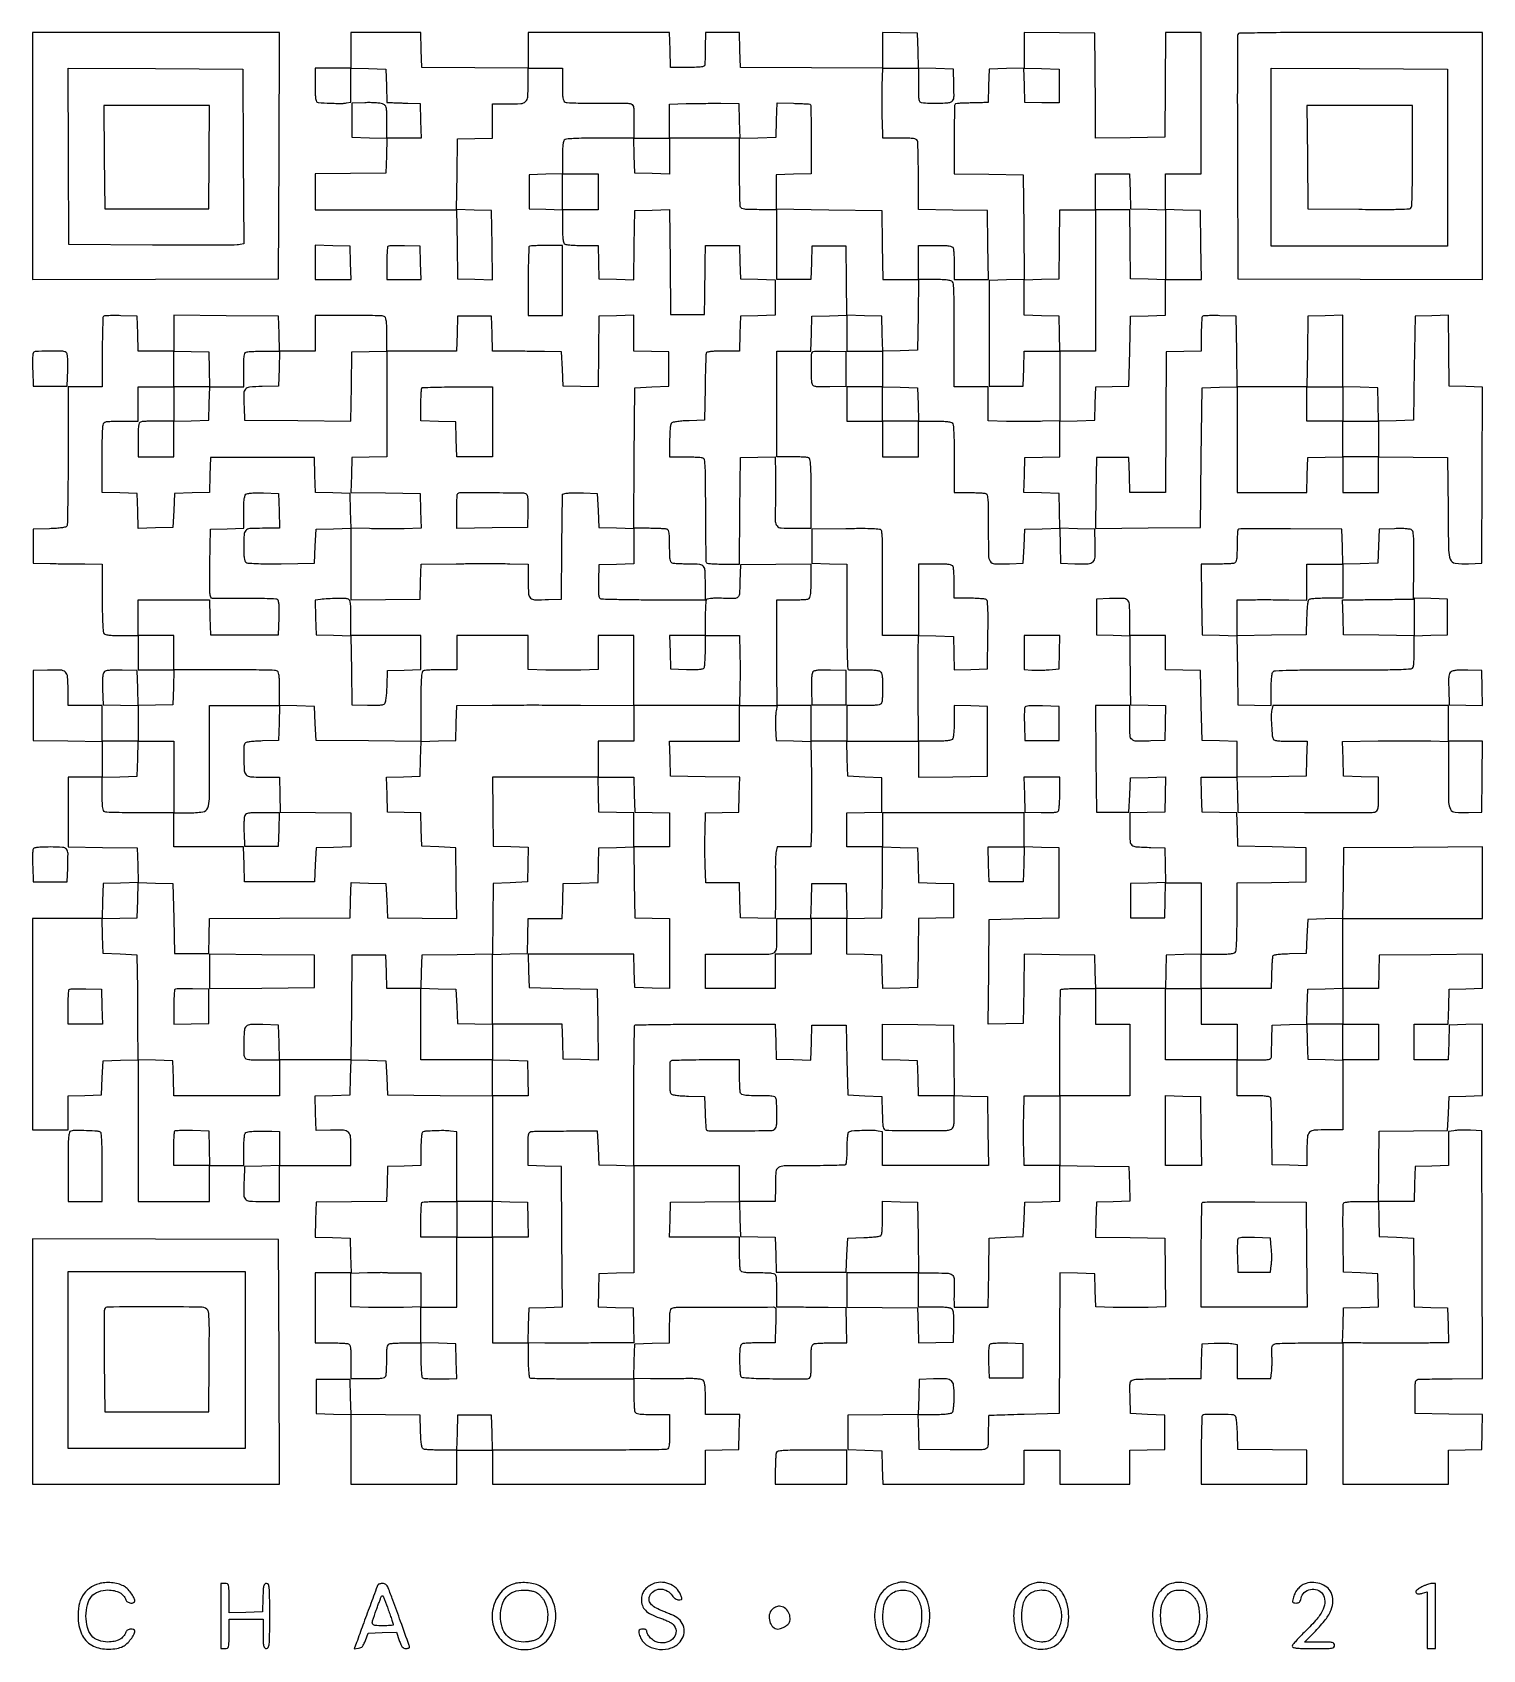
# Model space of a CAD drawing. Extents: x 179 to 1071, y 112 to 1107.
import ezdxf

# ---------------------------------------------------------------- set-up
doc = ezdxf.new("R2010")
doc.units = 0

msp = doc.modelspace()

# ---------------------------------------------------------------- linework, layer by layer
for points in [[(179, 1030.993714), (179, 954.987428), (254.75, 955.243714), (330.5, 955.5), (330.756286, 1031.25), (331.012572, 1107), (255.006286, 1107), (179, 1107)], [(810.5, 1074.055249), (810.5, 1063.610499), (800, 1063.757076), (789.5, 1063.903652), (789.215822, 1074.486005), (788.931643, 1085.068357), (799.715822, 1084.784178), (810.5, 1084.5)], [(223.235953, 1030.25), (223.5, 998.5), (255.5, 998.5), (287.5, 998.5), (287.764047, 1030.25), (288.028094, 1062), (255.5, 1062), (222.971906, 1062)], [(527, 1009), (527, 998), (516, 998), (505, 998), (505, 1009), (505, 1020), (516, 1020), (527, 1020)], [(854.216168, 1009.25), (854.5, 998.5), (865.25, 998.216168), (876, 997.932337), (876, 976.432337), (876, 954.932337), (865.25, 955.216168), (854.5, 955.5), (854.230112, 976.75), (853.960225, 998), (843.480112, 998), (833, 998), (833, 954.5), (833, 911), (822.033832, 911), (811.067663, 911), (810.783832, 921.75), (810.5, 932.5), (799.75, 932.783832), (789, 933.067663), (789, 944), (789, 954.932337), (799.75, 955.216168), (810.5, 955.5), (810.769888, 976.75), (811.039775, 998), (822.019888, 998), (833, 998), (833, 1009), (833, 1020), (843.466168, 1020), (853.932337, 1020)], [(353, 965.533832), (353, 955), (364.034983, 955), (375.069966, 955), (374.784983, 965.25), (374.5, 975.5), (363.75, 975.783832), (353, 976.067663)], [(723.784983, 878.25), (724.069966, 868), (713.034983, 868), (702, 868), (702, 878.533832), (702, 889.067663), (712.75, 888.783832), (723.5, 888.5)], [(985, 878.5), (985, 868), (996, 868), (1007, 868), (1007, 857), (1007, 846), (996, 846), (985, 846), (985, 857), (985, 868), (974, 868), (963, 868), (963, 878.5), (963, 889), (974, 889), (985, 889)], [(462.230112, 627.75), (462.5, 606.5), (473.283485, 606.215829), (484.06697, 605.931657), (483.783485, 595.215829), (483.5, 584.5), (473, 584), (462.5, 583.5), (462.230552, 561.769448), (461.961104, 540.038896), (440.230552, 539.769448), (418.5, 539.5), (418.215394, 529.284183), (417.930789, 519.068365), (428.715394, 518.784183), (439.5, 518.5), (440, 508), (440.5, 497.5), (451.25, 497.216168), (462, 496.932337), (462, 518.432337), (462, 539.932337), (472.75, 540.216168), (483.5, 540.5), (483.783832, 551.25), (484.067663, 562), (494.5, 562), (504.932337, 562), (505.216168, 572.75), (505.5, 583.5), (516.216508, 583.783492), (526.933016, 584.066984), (527.216508, 594.783492), (527.5, 605.5), (538.25, 605.783832), (549, 606.067663), (549, 616.5), (549, 626.932337), (538.25, 627.216168), (527.5, 627.5), (527.216168, 638.25), (526.932337, 649), (494.446281, 649), (461.960225, 649)], [(788.783832, 595.25), (788.5, 584.5), (778, 584.5), (767.5, 584.5), (767.216168, 595.25), (766.932337, 606), (778, 606), (789.067663, 606)], [(288, 529.5), (288, 518.972294), (320.25, 519.236147), (352.5, 519.5), (352.5, 529.5), (352.5, 539.5), (320.25, 539.763853), (288, 540.027706)], [(963.216168, 486.25), (963.5, 475.5), (974.25, 475.216168), (985, 474.932337), (985, 485.966168), (985, 497), (973.966168, 497), (962.932337, 497)], [(897.769888, 431.25), (898.039775, 410), (887.019888, 410), (876, 410), (876, 431.533832), (876, 453.067663), (886.75, 452.783832), (897.5, 452.5)], [(483.783832, 376.75), (484.067663, 366), (473.033832, 366), (462, 366), (462, 377.033832), (462, 388.067663), (472.75, 387.783832), (483.5, 387.5)], [(179, 289.506286), (179, 214), (255.006326, 214), (331.012652, 214), (330.756326, 289.25), (330.5, 364.5), (254.75, 364.756286), (179, 365.012572)], [(310, 290.5), (310, 236), (255.5, 236), (201, 236), (201, 290.5), (201, 345), (255.5, 345), (310, 345)]]:
    msp.add_lwpolyline(points, close=True)
for points in [[(375, 1096), (375, 1085), (364, 1085), (353, 1085), (353, 1074.5, 0.004216), (353.051169, 1068.431817, 0.036703), (353.294058, 1065.747471, 0.108469), (353.821157, 1064.426657, 0.233527), (354.75, 1063.899556, 0.002156), (362.260632, 1063.50096, 0.008361), (366.919678, 1063.351877, 0.013059), (370.082025, 1063.386187, 0.038072), (372.25, 1063.632373), (375, 1064.158911), (375, 1074.613287), (375, 1085.067663), (385.75, 1084.783832), (396.5, 1084.5), (396.784983, 1074.25), (397.069966, 1064), (399.784983, 1063.856761, 0.00357), (401.294044, 1063.787947, 0.000771), (403.905589, 1063.691569, 0.000804), (406.929518, 1063.58951, 0.000769), (410, 1063.495548), (417.5, 1063.277574), (417.783832, 1052.638787), (418.067663, 1042), (407.533832, 1042), (397, 1042), (397, 1052.024751, 0.003814), (396.949893, 1058.592849, 0.055459), (396.658289, 1060.893779, 0.158096), (395.894235, 1062.138695, 0.086066), (394.335519, 1063.062536, 0.061108), (392.809725, 1063.437957, 0.012959), (390.078608, 1063.693454, 0.01338), (386.876423, 1063.823547, 0.012356), (383.585519, 1063.787785), (375.5, 1063.5), (375.5, 1053), (375.5, 1042.5), (386.283485, 1042.215829), (397.06697, 1041.931657), (396.783485, 1031.215829), (396.5, 1020.5), (374.75, 1020.230498), (353, 1019.960995), (353, 1008.980498), (353, 998), (396.480112, 998), (439.960225, 998), (440.230112, 976.75), (440.5, 955.5), (451.269987, 955.215966), (462.039973, 954.931931), (461.769987, 976.215966), (461.5, 997.5), (450.730592, 997.784029), (439.961185, 998.068057), (440.230592, 1019.784029), (440.5, 1041.5), (451.25, 1041.783832), (462, 1042.067663), (462, 1052.533832), (462, 1063), (471.065741, 1063, 0.014506), (479.463935, 1063.243695, 0.174589), (482.393275, 1064.49504, 0.189883), (483.725392, 1067.280475, 0.0177), (484, 1075.035184), (484, 1085), (494.5, 1085), (505, 1085), (505, 1075.035184, 0.00546), (505.060347, 1069.509606, 0.034592), (505.315693, 1066.711311, 0.076901), (505.834682, 1065.111286, 0.162144), (506.75, 1064.201893, 0.103452), (508.055221, 1063.862365, 0.00367), (513.273438, 1063.648394, 0.006649), (519.476307, 1063.522186, 0.004592), (526.5, 1063.537202, -0.002599), (533.55924, 1063.580421, -0.003627), (539.873438, 1063.540447, -0.002215), (545.183195, 1063.444781, -0.046852), (546.75, 1063.262085, -0.138275), (548.014371, 1062.596554, -0.153019), (548.684348, 1061.392536, -0.047387), (548.951754, 1058.957946, -0.003674), (549, 1052.391592), (549, 1042), (528.2, 1042, 0.003169), (518.406919, 1041.937931, 0.010454), (511.954487, 1041.721154, 0.00933), (507.461896, 1041.391927, 0.175156), (506.2, 1040.8, 0.150838), (505.672291, 1039.800997, 0.019392), (505.311444, 1037.377065, 0.018513), (505.074375, 1034.089346, 0.00874), (505, 1029.834983), (505, 1020.069966), (494.75, 1019.784983), (484.5, 1019.5), (484.5, 1009), (484.5, 998.5), (494.75, 998.215017), (505, 997.930034), (505, 988.165017, 0.00874), (505.074375, 983.910654, 0.018513), (505.311444, 980.622935, 0.019392), (505.672291, 978.199003, 0.150838), (506.2, 977.2, 0.150838), (507.199003, 976.672291, 0.019392), (509.622935, 976.311444, 0.018513), (512.910654, 976.074375, 0.00874), (517.165017, 976), (526.930034, 976), (527.215017, 965.75), (527.5, 955.5), (538.230014, 955.216371), (548.960029, 954.932742), (549.230014, 976.216371), (549.5, 997.5), (560.236102, 997.783691), (570.972205, 998.067381), (571.236102, 965.783691), (571.5, 933.5), (582, 933.5), (592.5, 933.5), (592.628498, 944.5, -0.000013), (592.686515, 949.455578, -0.000008), (592.754941, 955.279687, -0.000008), (592.822714, 961.032592, -0.000014), (592.878498, 965.75), (593, 976), (603.465017, 976), (613.930034, 976), (614.215017, 965.75), (614.5, 955.5), (625.25, 955.216168), (636, 954.932337), (636, 944), (636, 933.067663), (625.25, 932.783832), (614.5, 932.5), (614.216168, 921.75), (613.932337, 911), (603.934783, 911, 0.006963), (599.254948, 910.934826, 0.02284), (596.17187, 910.707742, 0.029613), (594.154372, 910.34395, 0.25396), (593.497337, 909.75, 0.075177), (593.313559, 908.785616, 0.001108), (593.104788, 902.992188, 0.002996), (592.917378, 896.255306, 0.001971), (592.778722, 888.5), (592.5, 868.5), (583.054124, 868.209882, 0.010217), (579.34104, 868.019842, 0.013854), (575.999888, 867.687053, 0.010763), (573.259099, 867.277004, 0.131421), (572.304124, 866.837437, 0.163434), (571.69658, 865.855494, 0.027915), (571.310401, 863.661716, 0.021862), (571.07111, 860.465038, 0.00775), (571, 855.877555), (571, 846), (580.418213, 846, -0.005807), (584.137968, 845.9568, -0.007683), (587.523002, 845.8261, -0.005726), (590.343643, 845.641338, -0.072513), (591.379155, 845.407999, -0.280346), (592.277316, 844.24529, -0.015387), (592.662897, 839.453758, -0.010665), (592.89541, 831.210419, -0.001329), (592.970861, 813.29646, 0.001626), (593.02923, 801.14938, 0.002599), (593.166747, 790.774801, 0.000517), (593.344616, 781.648349, 0.134058), (593.568935, 780.888461, 0.229781), (594.127074, 780.534244, 0.007294), (596.872886, 780.260985, 0.012789), (600.201053, 780.064304, 0.008363), (604.045353, 780), (613.972671, 780), (614.236336, 812.75), (614.5, 845.5), (625.25, 845.783832), (636, 846.067663), (636.118604, 835.783832, -0.002519), (636.148733, 831.145173, -0.001548), (636.139779, 825.681875, -0.001552), (636.097409, 820.277378, -0.002775), (636.024138, 815.835316, 0.009319), (635.991624, 806.287173, 0.171681), (637.029005, 803.491174, 0.207312), (639.527832, 802.232415, 0.014451), (647.567388, 802), (658, 802), (658, 823.393011, 0.002045), (657.950434, 835.514173, 0.015901), (657.724422, 841.164693, 0.030015), (657.303854, 844.337463, 0.258697), (656.418213, 845.393011, 0.070946), (655.373807, 845.631778, 0.006338), (652.68135, 845.821697, 0.008159), (649.449196, 845.955669, 0.006277), (645.918213, 846), (637, 846), (636.919355, 855.5, -0.000844), (636.888362, 860.057377, -0.000382), (636.862399, 866.028125, -0.000378), (636.844584, 872.328331, -0.000518), (636.83871, 878, -0.000514), (636.844573, 883.707458, -0.000363), (636.862399, 890.11875, -0.000366), (636.888375, 896.246881, -0.000773), (636.919355, 901), (637, 911), (647.466168, 911), (657.932337, 911), (658.216168, 921.75), (658.5, 932.5), (669.25, 932.783832), (680, 933.067663), (680, 922.033832), (680, 911), (691, 911), (702, 911), (702, 900), (702, 889), (691, 889), (680, 889), (680, 878.5), (680, 868), (691, 868), (702, 868), (702, 857), (702, 846), (713, 846), (724, 846), (724, 857), (724, 868), (733.8, 868, -0.008695), (738.071747, 867.925705, -0.018472), (741.369558, 867.688776, -0.019349), (743.799696, 867.328068, -0.150969), (744.8, 866.8, -0.175156), (745.391927, 865.538104, -0.00933), (745.721154, 861.045513, -0.010454), (745.937931, 854.593081, -0.003169), (746, 844.8), (746, 824), (754.918213, 824, -0.006277), (758.449196, 823.955669, -0.008159), (761.68135, 823.821697, -0.006338), (764.373807, 823.631778, -0.070946), (765.418213, 823.393011, -0.2572), (766.301348, 822.346433, -0.030988), (766.723786, 819.246972, -0.01627), (766.950205, 813.723312, -0.002108), (767, 801.912063, 0.003655), (767.120752, 785.392809, 0.132003), (768.153873, 781.760507, 0.254922), (770.811734, 780.196116, 0.01687), (780, 780.204946), (788.5, 780.5), (789, 791), (789.5, 801.5), (800.215829, 801.783485), (810.931657, 802.06697), (811.215829, 791.283485), (811.5, 780.5), (820.243181, 780.211167, 0.015911), (828.456313, 780.201271, 0.1808), (831.409901, 781.409662, 0.196684), (832.715505, 784.209766, 0.019336), (832.785558, 791.804214), (832.5, 801.5), (821.783492, 801.783492), (811.066984, 802.066984), (810.783492, 812.783492), (810.5, 823.5), (799.716515, 823.784171), (788.93303, 824.068343), (789.216515, 834.784171), (789.5, 845.5), (800.25, 845.783832), (811, 846.067663), (811, 857), (811, 867.932337), (821.75, 868.216168), (832.5, 868.5), (832.784601, 878.715399), (833.069202, 888.930798), (843.284601, 889.215399), (853.5, 889.5), (854, 911), (854.5, 932.5), (865.25, 932.783832), (876, 933.067663), (876, 944.033832), (876, 955), (887.019888, 955), (898.039775, 955), (897.769888, 976.25), (897.5, 997.5), (886.75, 997.783832), (876, 998.067663), (876, 1009.033832), (876, 1020), (887, 1020), (898, 1020), (898, 1063.5), (898, 1107), (887.013853, 1107), (876.027706, 1107), (875.763853, 1074.75), (875.5, 1042.5), (854.25, 1042.230112), (833, 1041.960225), (832.972336, 1052.730112, 0.000986), (832.947041, 1058.300078, 0.000308), (832.887487, 1066.65197, 0.000308), (832.809485, 1075.978744, 0.00034), (832.722336, 1085), (832.5, 1106.5), (810.75, 1106.769502), (789, 1107.039005), (789, 1096.053334), (789, 1085.067663), (778.25, 1084.783832), (767.5, 1084.5), (767.215017, 1074.25), (766.930034, 1064), (764.215017, 1063.843725, -0.006553), (762.721407, 1063.777381, -0.001496), (760.192778, 1063.705824, -0.001548), (757.277154, 1063.64108, -0.001507), (754.334866, 1063.593725, 0.006859), (751.550418, 1063.519092, 0.010207), (749.117165, 1063.370657, 0.005663), (747.088663, 1063.182143, 0.17165), (746.634156, 1062.965957, 0.193493), (746.275992, 1062.129493, 0.000787), (746.062147, 1051.815819, 0.003844), (745.930007, 1040.294628, 0.002666), (745.950224, 1027.269888), (746, 1020.039775), (767.25, 1019.769888), (788.5, 1019.5), (788.763808, 987.283972), (789.027617, 955.067944), (778.263808, 954.783972), (767.5, 954.5), (767.5, 922), (767.5, 889.5), (778, 889.5), (788.5, 889.5), (788.783832, 900.25), (789.067663, 911), (800.033832, 911), (811, 911), (811, 889.564338), (811, 868.128677), (800.284636, 867.814338, -0.00466), (795.367616, 867.715951, -0.002629), (789.402048, 867.683558, -0.002623), (783.382408, 867.7141, -0.004298), (778.284636, 867.81054), (767, 868.121081), (767, 878.56054), (767, 889), (756.5, 889), (746, 889), (745.92801, 899.75, -0.001667), (745.909439, 905.273826, -0.000538), (745.918024, 913.45709, -0.000537), (745.94714, 922.558537, -0.000602), (745.995108, 931.316689, 0.003202), (745.997815, 941.095293, 0.010263), (745.824143, 947.610031, 0.009548), (745.522327, 952.157523, 0.153017), (744.944653, 953.566689, 0.150712), (743.884614, 954.259527, 0.037751), (741.837348, 954.683616, 0.024988), (738.71601, 954.930174, 0.007215), (733.877555, 955), (724, 955), (724, 965.5), (724, 976), (734.393011, 976, -0.005351), (739.960143, 975.940414, -0.030363), (742.913621, 975.69735, -0.063068), (744.601595, 975.23239, -0.205218), (745.393011, 974.418213, -0.070946), (745.631778, 973.373807, -0.006338), (745.821697, 970.68135, -0.008159), (745.955669, 967.449196, -0.006277), (746, 963.918213), (746, 955), (756.519888, 955), (767.039775, 955), (766.769888, 976.25), (766.5, 997.5), (745.25, 997.769888), (724, 998.039775), (724, 1018.4381, 0.002773), (723.956005, 1026.369372, 0.004129), (723.821697, 1033.309067, 0.001844), (723.636626, 1039.220704, 0.083046), (723.393011, 1040.418213, 0.204514), (722.604536, 1041.231559, 0.063459), (720.927778, 1041.696898, 0.030582), (717.996142, 1041.940243, 0.005418), (712.481487, 1042), (702.176952, 1042), (701.838476, 1052.75, -0.004781), (701.731219, 1057.643775, -0.002807), (701.691764, 1063.5, -0.002807), (701.718069, 1069.356229, -0.004782), (701.814338, 1074.25), (702.128677, 1085), (713.064338, 1085), (724, 1085), (724, 1074.5, 0.004265), (724.051651, 1068.445399, 0.036476), (724.295183, 1065.746187, 0.105621), (724.821149, 1064.40353, 0.229606), (725.75, 1063.852311, 0.013558), (731.010342, 1063.55172, 0.011363), (736.599125, 1063.511245, 0.009031), (741.586922, 1063.678623, 0.075896), (743.786344, 1064.13159, 0.113462), (745.069883, 1064.973565, 0.145492), (745.713244, 1066.223609, 0.049892), (745.917064, 1068.569735, 0.004071), (745.786344, 1074.739067), (745.5, 1084.5), (734.783492, 1084.783492), (724.066984, 1085.066984), (723.783492, 1095.783492), (723.5, 1106.5), (712.75, 1106.783832), (702, 1107.067663), (702, 1096.023321), (702, 1084.978978), (658.25, 1085.239489), (614.5, 1085.5), (614.216168, 1096.25), (613.932337, 1107), (603.466168, 1107), (593, 1107), (592.88465, 1097.75, -0.001158), (592.830648, 1094.097729, -0.001538), (592.763631, 1090.776562, -0.001087), (592.692826, 1087.992261, -0.015484), (592.63465, 1087, -0.275213), (592.07762, 1086.230626, -0.066821), (590.503494, 1085.78892, -0.030039), (587.600724, 1085.556017, -0.005001), (582, 1085.5), (571.5, 1085.5), (571.216168, 1096.25), (570.932337, 1107), (527.466168, 1107), (484, 1107), (484, 1095.986336), (484, 1084.972671), (451.25, 1085.236336), (418.5, 1085.5), (418.216168, 1096.25), (417.932337, 1107), (396.466168, 1107), (375, 1107)], [(920.460009, 1105.75, 0.090591), (920.266358, 1104.709509, 0.000109), (920.198937, 1082.982812, 0.000984), (920.176611, 1058.652573, 0.000605), (920.241394, 1030), (920.5, 955.5), (995.75, 955.243674), (1071, 954.987348), (1071, 1030.993674), (1071, 1107), (995.968615, 1107, 0.000668), (957.448289, 1106.948566, 0.003471), (936.19131, 1106.744245, 0.001205), (921.475143, 1106.465155, 0.305157)], [(308.758677, 1030.77123), (309.017354, 977.04246), (306.758677, 976.494347, -0.057902), (304.987826, 976.276519, -0.000418), (290.035361, 976.188577, -0.001589), (272.903102, 976.156579, -0.001017), (253, 976.223117), (201.5, 976.5), (201.241383, 1030.758691), (200.982767, 1085.017383), (254.741383, 1084.758691), (308.5, 1084.5)], [(1049.5, 1030), (1049.5, 975.5), (995.211905, 975.5), (940.92381, 975.5), (940.942857, 1025.75, -0.000032), (940.951538, 1045.331386, -0.000047), (940.961905, 1062.563467, -0.000022), (940.972765, 1077.239555, -0.00086), (940.980952, 1080.508612), (941, 1085.017225), (995.25, 1084.758612), (1049.5, 1084.5)], [(613.784161, 1052.623755), (614.068321, 1041.935137), (625.284161, 1042.217568), (636.5, 1042.5), (636.78221, 1053.090165), (637.064421, 1063.68033), (647.127596, 1063.411446, -0.002917), (651.008421, 1063.285089, -0.00463), (654.329514, 1063.126747, -0.001244), (657.213114, 1062.955293, -0.182879), (657.513495, 1062.819838, -0.193832), (657.796422, 1062.155258, -0.000494), (657.988474, 1051.819595, -0.003275), (658.107089, 1041.078772, -0.003226), (658.085939, 1030.283832), (658, 1020.067663), (647.25, 1019.783832), (636.5, 1019.5), (636.5, 1009), (636.5, 998.5), (669, 998), (701.5, 997.5), (701.769888, 976.25), (702.039775, 955), (713.03939, 955), (724.039005, 955), (723.769502, 933.25), (723.5, 911.5), (712.784171, 911.216515), (702.068343, 910.93303), (701.784171, 921.716515), (701.5, 932.5), (690.76979, 932.783631), (680.03958, 933.067262), (679.76979, 954.283631), (679.5, 975.5), (669, 975.5), (658.5, 975.5), (658.215017, 965.25), (657.930034, 955), (647.465017, 955), (637, 955), (636.914333, 957.75, -0.007448), (636.884252, 959.601387, -0.000443), (636.881641, 965.2, -0.000666), (636.893319, 971.867586, -0.000491), (636.92334, 979.25), (637.018014, 998), (626.115996, 998, -0.004997), (620.246818, 998.058655, -0.029157), (617.167771, 998.300192, -0.060851), (615.415004, 998.762969, -0.209147), (614.606989, 999.581787, -0.083055), (614.363369, 1000.779435, -0.001841), (614.178303, 1006.696775, -0.004125), (614.043995, 1013.642891, -0.002771), (614, 1021.581787), (614, 1042), (592.5, 1042), (571, 1042), (571, 1030.966168), (571, 1019.932337), (560.25, 1020.216168), (549.5, 1020.5), (549.216168, 1031.25), (548.932337, 1042), (559.966168, 1042), (571, 1042), (571, 1052.465017), (571, 1062.930034), (581.25, 1063.215017, -0.003021), (585.967443, 1063.317655, -0.001679), (591.720313, 1063.388729, -0.001674), (597.544414, 1063.421621, -0.002707), (602.5, 1063.406187), (613.5, 1063.312374)], [(963.235953, 1030.25), (963.5, 998.5), (994.93202, 998.235498, 0.001697), (1010.901959, 998.155315, 0.00816), (1019.995146, 998.288929, 0.006635), (1026.009704, 998.555446, 0.241447), (1027.166708, 999.235498, 0.134731), (1027.492293, 1000.296498, 0.001088), (1027.738089, 1009.161365, 0.003824), (1027.920853, 1019.372002, 0.002438), (1027.984687, 1031.25), (1028, 1062), (995.485953, 1062), (962.971906, 1062)], [(397.700461, 975.367127, 0.176204), (397.420729, 974.767614, 0.005336), (397.20576, 971.983885, 0.009955), (397.050761, 968.652273, 0.006646), (397, 964.833333), (397, 955), (407.534983, 955), (418.069966, 955), (417.784983, 965.25), (417.5, 975.5), (407.950461, 975.783794, 0.007041), (404.240283, 975.841782, 0.010544), (401.000338, 975.778463, 0.005798), (398.297812, 975.637197, 0.182377)], [(484.666667, 975.333333, 0.189545), (484.396201, 974.712325, 0.001277), (484.195833, 968.742708, 0.004756), (484.048097, 961.867578, 0.002993), (484, 953.833333), (484, 933), (494.5, 933), (505, 933), (505, 954.5), (505, 976), (495.166667, 976, 0.006327), (491.350087, 975.951706, 0.009526), (488.026042, 975.804167, 0.004912), (485.241448, 975.599886, 0.177413)], [(222.699448, 932.366114, 0.189293), (222.415787, 931.715674, 0.001337), (222.205463, 925.605463, 0.004867), (222.050466, 918.561556, 0.003067), (222, 910.333333), (222, 889), (211.5, 889), (201, 889), (200.984687, 846.75, -0.001703), (200.923311, 830.46619, -0.002721), (200.747767, 816.555149, -0.000555), (200.513341, 804.327854, -0.137313), (200.199653, 803.288805, -0.199883), (199.411, 802.737468, -0.01918), (197.055937, 802.315749, -0.019108), (193.800174, 801.987032, -0.00836), (189.464966, 801.788805), (179.5, 801.5), (179.5, 791), (179.5, 780.5), (190, 780.324274, 0.000788), (194.797094, 780.251555, 0.000454), (200.573438, 780.178349, 0.000454), (206.373532, 780.115378, 0.00076), (211.25, 780.074274), (222, 780), (222, 759.2, 0.003169), (222.062069, 749.406919, 0.010454), (222.278846, 742.954487, 0.00933), (222.608073, 738.461896, 0.175156), (223.2, 737.2, 0.150969), (224.200304, 736.671932, 0.019349), (226.630442, 736.311224, 0.018472), (229.928253, 736.074295, 0.008695), (234.2, 736), (244, 736), (244, 725.5), (244, 715), (255.033832, 715), (266.067663, 715), (265.783832, 704.25), (265.5, 693.5), (254.784171, 693.216515), (244.068343, 692.93303), (243.784171, 703.716515), (243.5, 714.5), (234.149285, 714.788859, 0.008898), (229.980927, 714.843411, 0.019663), (226.802758, 714.703385, 0.02258), (224.478955, 714.403112, 0.1305), (223.364894, 713.887872, 0.149751), (222.67274, 712.833212, 0.044369), (222.294874, 710.918097, 0.027023), (222.139302, 707.934286, 0.006919), (222.215609, 703.099013), (222.5, 693.5), (233.25, 693.216168), (244, 692.932337), (244, 681.966168), (244, 671), (233, 671), (222, 671), (222, 682), (222, 693), (211.5, 693), (201, 693), (201, 702.964816, 0.018261), (200.715759, 710.745043, 0.189805), (199.354446, 713.576308, 0.180768), (196.394003, 714.792504, 0.016288), (188.243181, 714.788833), (179.5, 714.5), (179.5, 693), (179.5, 671.5), (200.75, 671.230112), (222, 670.960225), (222, 659.980112), (222, 649), (211.5, 649), (201, 649), (201, 627.519888), (201, 606.039775), (222.25, 605.769888), (243.5, 605.5), (243.783485, 594.784171), (244.06697, 584.068343), (233.283485, 583.784171), (222.5, 583.5), (222.216168, 572.75), (221.932337, 562), (200.466168, 562), (179, 562), (179, 497), (179, 432), (190, 432), (201, 432), (201, 442.465017), (201, 452.930034), (211.25, 453.215017), (221.5, 453.5), (222, 464), (222.5, 474.5), (233.25, 474.783832), (244, 475.067663), (244, 431.533832), (244, 388), (266, 388), (288, 388), (288, 399), (288, 410), (298.5, 410), (309, 410), (309.015313, 419.25, -0.008564), (309.083719, 422.891651, -0.01156), (309.278071, 426.180407, -0.008708), (309.549609, 428.898746, -0.112428), (309.888304, 429.853513, -0.201789), (311.09201, 430.690792, -0.032899), (313.967568, 431.107027, -0.021422), (318.556834, 431.268356, -0.005017), (326.25, 431.131925), (331, 431), (331, 420.533832), (331, 410.067663), (320.25, 409.783832), (309.5, 409.5), (309.204946, 401, 0.009927), (309.071849, 392.034911, 0.179688), (310.066531, 389.397028, 0.203196), (312.49751, 388.211645, 0.01319), (320.519052, 388), (331, 388), (331, 399), (331, 410), (353, 410), (375, 410), (375, 419.964816, 0.017834), (374.723064, 427.726499, 0.189292), (373.384961, 430.528805, 0.179462), (370.461645, 431.751032, 0.015732), (362.295316, 431.827825), (353.5, 431.633786), (353.216515, 442.282722), (352.93303, 452.931657), (363.716515, 453.215829), (374.5, 453.5), (374.784171, 464.283485), (375.068343, 475.06697), (385.784171, 474.783485), (396.5, 474.5), (397, 464), (397.5, 453.5), (429.75, 453.236147), (462, 452.972294), (462, 420.486147), (462, 388), (451, 388), (440, 388), (440, 409.368331), (440, 430.736662), (436.25, 431.228224, 0.030191), (432.070082, 431.521196, 0.012557), (426.410786, 431.433465, 0.008012), (420.869924, 431.119316, 0.120811), (419.047221, 430.529184, 0.221212), (418.609612, 429.863881, 0.011873), (418.292763, 427.293564, 0.015881), (418.071187, 423.998726, 0.008847), (418, 419.975966), (418, 410.069966), (407.75, 409.784983), (397.5, 409.5), (397.216365, 398.769409), (396.93273, 388.038817), (375.216365, 387.769409), (353.5, 387.5), (353.216515, 376.784171), (352.93303, 366.068343), (363.716515, 365.784171), (374.5, 365.5), (374.783832, 354.75), (375.067663, 344), (364.033832, 344), (353, 344), (353, 322.5), (353, 301), (362.418213, 301, -0.005951), (366.140776, 300.955695, -0.007831), (369.534475, 300.821697, -0.005915), (372.361889, 300.632106, -0.07203), (373.418213, 300.393011, -0.205218), (374.23239, 299.601595, -0.063068), (374.69735, 297.913621, -0.030363), (374.940414, 294.960143, -0.005351), (375, 289.393011), (375, 279), (385.393011, 279, 0.005351), (390.960143, 279.059586, 0.030363), (393.913621, 279.30265, 0.063068), (395.601595, 279.76761, 0.205218), (396.393011, 280.581787, 0.070701), (396.631706, 281.623534, 0.006434), (396.821697, 284.287222, 0.008233), (396.955664, 287.484808, 0.006352), (397, 290.974799, -0.006824), (397.063195, 295.605148, -0.03479), (397.312102, 298.167248, -0.070258), (397.783827, 299.656877, -0.191652), (398.581787, 300.393011, -0.070946), (399.626193, 300.631778, -0.006338), (402.31865, 300.821697, -0.008159), (405.550804, 300.955669, -0.006277), (409.081787, 301), (418, 301), (418, 290.559017, 0.008567), (418.069298, 286.514827, 0.013072), (418.281203, 283.01128, 0.007599), (418.575867, 280.125303, 0.228948), (418.957287, 279.526398, 0.121482), (420.247189, 279.110653, 0.007502), (424.297703, 278.887604, 0.010325), (429.338105, 278.790019, 0.00632), (435.283832, 278.872858), (440.067663, 279), (439.783832, 289.75), (439.5, 300.5), (428.75, 300.783832), (418, 301.067663), (418, 312.033832), (418, 323), (429, 323), (440, 323), (440, 344.5), (440, 366), (451, 366), (462, 366), (462, 333.5), (462, 301), (473, 301), (484, 301), (484, 290.559017, 0.008688), (484.070915, 286.478236, 0.01366), (484.288381, 282.979164, 0.008382), (484.592258, 280.127243, 0.227378), (484.990662, 279.505771, 0.133889), (485.833175, 279.256757, 0.000638), (494.946185, 279.075296, 0.002893), (505.34044, 278.941737, 0.001818), (517.490662, 278.900097), (549, 278.906684), (549, 269.53513, 0.00598), (549.044308, 265.830444, 0.00786), (549.178303, 262.451819, 0.005953), (549.367924, 259.637033, 0.071933), (549.606989, 258.581787, 0.205218), (550.398405, 257.76761, 0.063068), (552.086379, 257.30265, 0.030363), (555.039857, 257.059586, 0.005351), (560.606989, 257), (571, 257), (571, 246.606989, -0.005351), (570.940414, 241.039857, -0.030363), (570.69735, 238.086379, -0.063068), (570.23239, 236.398405, -0.205218), (569.418213, 235.606989, -0.088719), (568.127937, 235.359601, -0.000329), (552.766288, 235.178303, -0.001712), (535.339082, 235.043776, -0.001074), (514.952044, 235), (462.067663, 235), (461.783832, 245.75), (461.5, 256.5), (451, 256.5), (440.5, 256.5), (440.216168, 245.75), (439.932337, 235), (430.216168, 235.015313, -0.007334), (426.406013, 235.077213, -0.010202), (422.998336, 235.252233, -0.006997), (420.171517, 235.495121, -0.117134), (419.288805, 235.800347, -0.199883), (418.737468, 236.589, -0.01918), (418.315749, 238.944063, -0.019108), (417.987032, 242.199826, -0.00836), (417.788805, 246.535034), (417.5, 256.5), (396.283631, 256.76979), (375.067262, 257.03958), (374.783631, 267.76979), (374.5, 278.5), (364, 278.5), (353.5, 278.5), (353.5, 268), (353.5, 257.5), (364.25, 257.216168), (375, 256.932337), (375, 235.466168), (375, 214), (407.5, 214), (440, 214), (440, 224.5), (440, 235), (451, 235), (462, 235), (462, 224.5), (462, 214), (527.5, 214), (593, 214), (593, 224.465017), (593, 234.930034), (603.25, 235.215017), (613.5, 235.5), (613.783832, 246.25), (614.067663, 257), (603.533832, 257), (593, 257), (593, 266.877555, 0.007086), (592.930522, 271.779627, 0.025825), (592.681959, 274.880678, 0.040516), (592.247127, 276.894965, 0.147167), (591.530914, 277.974344, 0.130772), (590.358379, 278.515866, 0.021773), (587.874158, 278.838241, 0.018684), (584.425844, 279.004389, 0.007851), (579.780914, 278.981535, -0.002508), (575.100517, 278.908483, -0.001471), (569.499143, 278.865636, -0.001471), (563.897482, 278.855756, -0.002507), (559.216168, 278.884747), (548.932337, 279), (549.216168, 289.75), (549.5, 300.5), (560.25, 300.783832), (571, 301.067663), (571, 311.426843, -0.005377), (571.059651, 316.973908, -0.030446), (571.302822, 319.919034, -0.063217), (571.767927, 321.602718, -0.20495), (572.581787, 322.393011, -0.090721), (575.163116, 322.877312, -0.000363), (604.735819, 322.989344, -0.000184), (634.904728, 323.070625, -0.198215), (636.083333, 322.587487, -0.195794), (636.245504, 322.207851, -0.001928), (636.285267, 319.186075, -0.005961), (636.276071, 315.675605, -0.003785), (636.185662, 311.587487), (635.871323, 301), (626.517449, 301, 0.005991), (622.819538, 300.955691, 0.007872), (619.446625, 300.821697, 0.005967), (616.636623, 300.632065, 0.071896), (615.581787, 300.393011, 0.19467), (614.780298, 299.644942, 0.069116), (614.312224, 298.117276, 0.033827), (614.069372, 295.475625, 0.00643), (614.015313, 290.643011, 0.007537), (614.075406, 287.055413, 0.010434), (614.244882, 283.841865, 0.007278), (614.480195, 281.178141, 0.116493), (614.775322, 280.329296, 0.22914), (615.706628, 279.753499, 0.008775), (619.871044, 279.395767, 0.011157), (625.751923, 279.126057, 0.00356), (634.510009, 278.982441, 0.000575), (641.94871, 278.922001, 0.00081), (648.582628, 278.886485, 0.000469), (654.18021, 278.870833, 0.01122), (655.75, 278.903145, 0.149743), (657.016738, 279.35166, 0.182468), (657.693547, 280.402349, 0.04952), (657.955403, 282.723619, 0.003343), (658, 289.393011, -0.005351), (658.059586, 294.960143, -0.030363), (658.30265, 297.913621, -0.063068), (658.76761, 299.601595, -0.205218), (659.581787, 300.393011, -0.0721), (660.638889, 300.632128, -0.005887), (663.475463, 300.821697, -0.007809), (666.880092, 300.955696, -0.00593), (670.615619, 301), (680.067663, 301), (679.783832, 311.75), (679.5, 322.5), (668.5, 322.677892, 0.000681), (663.544418, 322.751286, 0.000421), (657.720313, 322.82471, 0.000422), (651.967405, 322.887533, 0.00076), (647.25, 322.927892), (637, 323), (637, 331.918213, 0.006277), (636.955669, 335.449196, 0.008159), (636.821697, 338.68135, 0.006338), (636.631778, 341.373807, 0.070946), (636.393011, 342.418213, 0.204366), (635.605154, 343.231384, 0.063541), (633.93074, 343.696802, 0.030628), (631.003676, 343.940206, 0.005432), (625.5, 344, -0.005432), (619.996324, 344.059794, -0.030628), (617.06926, 344.303198, -0.063541), (615.394846, 344.768616, -0.204366), (614.606989, 345.581787, -0.07203), (614.367894, 346.638111, -0.005915), (614.178303, 349.465525, -0.007831), (614.044305, 352.859224, -0.005951), (614, 356.581787), (614, 366), (592.466168, 366), (570.932337, 366), (571.216168, 376.75), (571.5, 387.5), (592.715968, 387.769789), (613.931935, 388.039577), (614.215968, 377.269789), (614.5, 366.5), (625.216508, 366.216508), (635.933016, 365.933016), (636.216508, 355.216508), (636.5, 344.5), (658, 344.5), (679.5, 344.5), (680, 355), (680.5, 365.5), (690.464966, 365.788805, 0.00836), (694.800174, 365.987032, 0.019108), (698.055937, 366.315749, 0.01918), (700.411, 366.737468, 0.199883), (701.199653, 367.288805, 0.117316), (701.504931, 368.172694, 0.006928), (701.747767, 371.018212, 0.010144), (701.922791, 374.447742, 0.007284), (701.984687, 378.283832), (702, 388.067663), (712.75, 387.783832), (723.5, 387.5), (723.769502, 365.75), (724.039005, 344), (702.019502, 344), (680, 344), (680, 333.519502), (680, 323.039005), (701.75, 322.769502), (723.5, 322.5), (723.784171, 311.716515), (724.068343, 300.93303), (734.784171, 301.216515), (745.5, 301.5), (745.788859, 310.850715, 0.009044), (745.84141, 314.957683, 0.018924), (745.703614, 318.150171, 0.020746), (745.412685, 320.513859, 0.132968), (744.916414, 321.600715, 0.154085), (743.875583, 322.271246, 0.035127), (741.794146, 322.685192, 0.024181), (738.653266, 322.929838, 0.007345), (733.877555, 323), (724, 323), (724, 333.5), (724, 344), (734.432612, 344, -0.011126), (742.286888, 343.825198, -0.165694), (744.809935, 342.838147, -0.207988), (745.916223, 340.601614, -0.018938), (745.988454, 334.240655, 0.002367), (745.936179, 331.841122, 0.002191), (745.904983, 329.378505, 0.002185), (745.896396, 327.18603, 0.00733), (745.9181, 325.75), (746, 323), (756.480112, 323), (766.960225, 323), (767.230112, 344.25), (767.5, 365.5), (778, 366), (788.5, 366.5), (789, 377), (789.5, 387.5), (800.25, 387.783832), (811, 388.067663), (811, 399.053719), (811, 410.039775), (832.25, 409.769888), (853.5, 409.5), (853.783473, 398.785353), (854.066946, 388.070705), (843.783473, 387.785353), (833.5, 387.5), (833.216371, 376.769986), (832.932742, 366.039971), (854.216371, 365.769986), (875.5, 365.5), (875.769629, 344.338997), (876.039257, 323.177994), (865.269629, 322.838997, -0.004764), (860.370632, 322.731502, -0.002808), (854.515836, 322.691718, -0.002808), (848.666157, 322.717677, -0.004802), (843.78428, 322.813661), (833.068561, 323.127322), (832.78428, 333.313661), (832.5, 343.5), (821.760648, 343.783724), (811.021296, 344.067447), (810.760648, 300.783724), (810.5, 257.5), (789, 256.949707, 0.000841), (780.738752, 256.724348, 0.001379), (773.742188, 256.502398, 0.000127), (767.48009, 256.284872, 0.161135), (767.25, 256.199707, 0.220802), (767.148122, 255.995181, 0.00074), (767.073437, 253.12676, 0.003793), (767.01801, 249.859903, 0.002345), (767, 246.019052, -0.003984), (766.950107, 239.757915, -0.048662), (766.679791, 237.379841, -0.149939), (766.011075, 236.178969, -0.131762), (764.75, 235.485075, -0.054752), (763.165821, 235.275356, -0.00239), (757.579687, 235.177916, -0.004035), (750.942519, 235.147453, -0.002866), (743.5, 235.216023), (724.5, 235.5), (724.216168, 246.25), (723.932337, 257), (733.766168, 257, 0.008652), (738.054729, 257.074219, 0.018432), (741.362299, 257.311014, 0.019308), (743.798441, 257.671586, 0.151095), (744.8, 258.2, 0.146858), (745.316486, 259.159592, 0.020575), (745.681544, 261.407548, 0.019737), (745.923115, 264.406512, 0.010228), (746, 268.164816, 0.023375), (745.680407, 274.997241, 0.198259), (744.276763, 277.661273, 0.167667), (741.268278, 278.801192, 0.015743), (733.243181, 278.788833), (724.5, 278.5), (724.216365, 267.769409), (723.93273, 257.038817), (702.216365, 256.769409), (680.5, 256.5), (680.5, 246), (680.5, 235.5), (691, 235), (701.5, 234.5), (701.784983, 224.25), (702.069966, 214), (745.534983, 214), (789, 214), (789, 224.5), (789, 235), (800, 235), (811, 235), (811, 224.5), (811, 214), (832.5, 214), (854, 214), (854, 224.466168), (854, 234.932337), (864.75, 235.216168), (875.5, 235.5), (875.5, 246), (875.5, 256.5), (865, 257), (854.5, 257.5), (854.216402, 267.624582, -0.003649), (854.082373, 274.096412, -0.049436), (854.283717, 276.448844, -0.157976), (854.930901, 277.64048, -0.125186), (856.216402, 278.360928, -0.056013), (857.832433, 278.6049, -0.002377), (863.620817, 278.796996, -0.004058), (870.496775, 278.936628, -0.002874), (878.216168, 278.986345), (897.932337, 279), (898.216168, 289.75), (898.5, 300.5), (906, 300.80649, -0.008667), (909.109769, 300.879612, -0.00841), (912.251562, 300.846169, -0.008349), (915.012596, 300.724159, -0.030569), (916.75, 300.511177), (920, 299.909374), (920, 289.454687), (920, 279), (930.372192, 279), (940.744384, 279), (941.240606, 282.75, 0.020239), (941.413553, 284.643411, 0.007234), (941.511592, 287.354508, 0.007164), (941.533497, 290.334585, 0.008407), (941.466288, 293.158963, -0.00749), (941.364576, 297.127075, -0.066355), (941.576942, 298.861018, -0.160581), (942.184633, 299.803224, -0.104734), (943.347873, 300.395308, -0.056676), (944.885355, 300.625916, -0.002168), (950.669375, 300.807096, -0.003862), (957.526973, 300.939151, -0.00271), (965.25, 300.986345), (985, 301), (985, 257.5), (985, 214), (1017.5, 214), (1050, 214), (1050, 224.465017), (1050, 234.930034), (1060.25, 235.215017), (1070.5, 235.5), (1070.783625, 246.229609), (1071.06725, 256.959219), (1050.283625, 257.229609), (1029.5, 257.5), (1029.5, 268, -0.003726), (1029.547896, 274.426321, -0.042734), (1029.80104, 276.941167, -0.144262), (1030.406537, 278.126452, -0.187201), (1031.5, 278.643701, -0.014418), (1032.918206, 278.704571, -0.000504), (1038.422148, 278.776415, -0.000938), (1044.924899, 278.842534, -0.000656), (1052.256247, 278.893701), (1071.012494, 279), (1070.756247, 355.25), (1070.5, 431.5), (1063.5, 431.807779, 0.009375), (1060.58164, 431.88131, 0.008811), (1057.601562, 431.84799, 0.008811), (1054.961002, 431.725313, 0.029867), (1053.25, 431.512466), (1050, 430.909374), (1050, 420.48967), (1050, 410.069966), (1039.75, 409.784983), (1029.5, 409.5), (1029.216168, 398.75), (1028.932337, 388), (1017.946666, 388), (1006.960995, 388), (1007.230498, 409.599001), (1007.5, 431.198001), (1028.5, 431.411267), (1049.5, 431.624533), (1050, 442.062266), (1050.5, 452.5), (1060.75, 452.784983), (1071, 453.069966), (1071, 475.069966), (1071, 497.069966), (1060.75, 496.784983), (1050.5, 496.5), (1050.216168, 485.75), (1049.932337, 475), (1039.466168, 475), (1029, 475), (1029, 486), (1029, 497), (1039.466168, 497), (1049.932337, 497), (1050.216168, 507.75), (1050.5, 518.5), (1060.75, 518.784983), (1071, 519.069966), (1071, 529.54903), (1071, 540.028094), (1039.25, 539.764047), (1007.5, 539.5), (1007.215017, 529.25), (1006.930034, 519), (995.965017, 519), (985, 519), (985, 540.5), (985, 562), (1028, 562), (1071, 562), (1071, 584.010736), (1071, 606.021473), (1028.25, 605.760736), (985.5, 605.5), (985.230591, 583.783635), (984.961183, 562.06727), (974.230591, 561.783635), (963.5, 561.5), (963, 551), (962.5, 540.5), (952.25, 540.215017, 0.00691), (947.549079, 540.019269, 0.021984), (944.420839, 539.707303, 0.026625), (942.368684, 539.298578, 0.310698), (941.858431, 538.715017, 0.00737), (941.600853, 536.179806, 0.007856), (941.424381, 533.691472, 0.005868), (941.292666, 530.655166, 0.002007), (941.171044, 526.25), (941, 519), (919.5, 519), (898, 519), (898, 529.5), (898, 540), (907.8, 540, 0.008695), (912.071747, 540.074295, 0.018472), (915.369558, 540.311224, 0.019349), (917.799696, 540.671932, 0.150969), (918.8, 541.2, 0.175131), (919.391857, 542.461593, 0.009342), (919.721126, 546.950316, 0.010463), (919.937921, 553.397065, 0.003173), (920, 563.180112), (920, 583.960225), (941.25, 584.230112), (962.5, 584.5), (962.5, 595), (962.5, 605.5), (941.5, 606), (920.5, 606.5), (920.215387, 616.716519), (919.930773, 626.933039), (909.215387, 627.216519), (898.5, 627.5), (898.216168, 638.25), (897.932337, 649), (908.932337, 649), (919.932337, 649), (920.216168, 638.25), (920.5, 627.5), (961.5, 627.227885, 0.001266), (977.376623, 627.162727, 0.001948), (991.117188, 627.194671, 0.000626), (1003.015322, 627.283581, 0.056889), (1004.75, 627.496937, 0.136484), (1006.014193, 628.199645, 0.148631), (1006.683207, 629.43283, 0.046829), (1006.95127, 631.896455, 0.003698), (1007, 638.48522), (1007, 648.932337), (996.25, 649.216168), (985.5, 649.5), (985.216547, 660.212638), (984.933095, 670.925277), (1006.716547, 671.212638, -0.001711), (1015.844879, 671.301821, -0.00156), (1025.258923, 671.332212, -0.001559), (1033.672336, 671.306885, -0.005067), (1039.25, 671.216168), (1050, 670.932337), (1050, 650.001352, 0.004512), (1050.149268, 633.460947, 0.119427), (1051.260763, 629.210546, 0.256255), (1054.101324, 627.367397, 0.027276), (1062.259538, 627.209712), (1070.5, 627.5), (1070.769502, 649.25), (1071.039005, 671), (1060.519502, 671), (1050, 671), (1050, 682), (1050, 693), (996.019052, 693), (942.038104, 693), (941.392249, 690.426707, 0.064624), (941.007215, 687.146222, 0.0107), (941.221673, 680.772053, 0.008088), (941.681632, 674.323654, 0.117078), (942.398267, 672.164608, 0.210809), (943.160162, 671.641476, 0.019424), (945.480084, 671.297228, 0.019147), (948.715366, 671.069804, 0.007973), (953.092849, 671), (963.067663, 671), (962.783832, 660.25), (962.5, 649.5), (941.25, 649.230112), (920, 648.960225), (920, 659.946281), (920, 670.932337), (909.25, 671.216168), (898.5, 671.5), (898, 693), (897.5, 714.5), (886.75, 714.783832), (876, 715.067663), (876, 725.533832), (876, 736), (865, 736), (854, 736), (854, 746.980948, 0.011716), (853.802867, 755.393045, 0.194087), (852.656499, 757.890885, 0.189664), (850.086613, 758.924033, 0.011109), (841.496645, 758.796504), (833.5, 758.5), (833.5, 747.5), (833.5, 736.5), (843.75, 736.215017), (854, 735.930034), (854.072108, 725.715017, 0.00076), (854.112465, 721.011162, 0.000421), (854.17529, 715.269411, 0.00042), (854.248714, 709.453144, 0.000677), (854.322108, 704.5), (854.5, 693.5), (865.283485, 693.215829), (876.06697, 692.931657), (875.783485, 682.215829), (875.5, 671.5), (867, 671.204946, -0.009927), (858.034911, 671.071849, -0.179688), (855.397028, 672.066531, -0.203196), (854.211645, 674.49751, -0.01319), (854, 682.519052), (854, 693), (843.486336, 693), (832.972671, 693), (833.236336, 660.25), (833.5, 627.5), (843.5, 627.5), (853.5, 627.5), (854, 638), (854.5, 648.5), (865.284178, 648.784178), (876.068357, 649.068357), (875.784178, 638.284178), (875.5, 627.5), (864.75, 627.216168), (854, 626.932337), (854, 616.98522, 0.012844), (854.19408, 609.430981, 0.204468), (855.295781, 607.177664, 0.164575), (857.785959, 606.164388, 0.007682), (867, 605.75078), (875.5, 605.5), (875.783485, 594.784171), (876.06697, 584.068343), (865.283485, 583.784171), (854.5, 583.5), (854.5, 573), (854.5, 562.5), (865, 562.5), (875.5, 562.5), (875.783832, 573.25), (876.067663, 584), (887.033832, 584), (898, 584), (898, 562.033832), (898, 540.067663), (887.25, 539.783832), (876.5, 539.5), (876.215017, 529.25), (875.930034, 519), (854.5, 519), (833.069966, 519), (832.784983, 529.25), (832.5, 539.5), (810.769944, 539.769447), (789.039889, 540.038894), (788.769944, 518.769447), (788.5, 497.5), (777.736102, 497.216027), (766.972204, 496.932055), (767.236102, 529.216027), (767.5, 561.5), (789, 562), (810.5, 562.5), (810.5, 584), (810.5, 605.5), (799.75, 605.783832), (789, 606.067663), (789, 616.533832), (789, 627), (745.5, 627), (702, 627), (702, 616.5), (702, 606), (691, 606), (680, 606), (680, 616.466168), (680, 626.932337), (690.75, 627.216168), (701.5, 627.5), (701.5, 638), (701.5, 648.5), (691, 649), (680.5, 649.5), (680.216168, 660.25), (679.932337, 671), (701.966168, 671), (724, 671), (724, 659.980112), (724, 648.960225), (745.25, 649.230112), (766.5, 649.5), (766.5, 671), (766.5, 692.5), (756.25, 692.784983), (746, 693.069966), (746, 683.234983, -0.008651), (745.925784, 678.94585, -0.018431), (745.688993, 675.637948, -0.019307), (745.328426, 673.201601, -0.151099), (744.8, 672.2, -0.150969), (743.799696, 671.671932, -0.019349), (741.369558, 671.311224, -0.018472), (738.071747, 671.074295, -0.008695), (733.8, 671), (724, 671), (723.974461, 681.25, 0.000029), (723.962262, 686.034728, 0.000015), (723.946491, 692.014063, 0.000015), (723.929914, 698.159239, 0.000023), (723.915106, 703.5, -0.000598), (723.906442, 708.843147, -0.000393), (723.908659, 714.995876, -0.000395), (723.920258, 720.985951, -0.000761), (723.940645, 725.783832), (724, 736.067663), (734.75, 735.783832), (745.5, 735.5), (745.785365, 725.215407), (746.07073, 714.930815), (756.285365, 715.215407), (766.5, 715.5), (766.77083, 736.428109, 0.002701), (766.849994, 746.928451, 0.012029), (766.714887, 753.091209, 0.012869), (766.427241, 757.095412, 0.230932), (765.77083, 758.162796, 0.114378), (764.862447, 758.481845, 0.00801), (762.156119, 758.73694, 0.011016), (758.885742, 758.920046, 0.008061), (755.25, 758.984687), (746, 759), (746, 767.918213, 0.006277), (745.955669, 771.449196, 0.008159), (745.821697, 774.68135, 0.006338), (745.631778, 777.373807, 0.070946), (745.393011, 778.418213, 0.205218), (744.601595, 779.23239, 0.063068), (742.913621, 779.69735, 0.030363), (739.960143, 779.940414, 0.005351), (734.393011, 780), (724, 780), (724, 758), (724, 736), (713, 736), (702, 736), (701.911553, 757.75, -0.000629), (701.886113, 766.810522, -0.000594), (701.882773, 776.048437, -0.00059), (701.899183, 784.231432, -0.002071), (701.937781, 789.5, 0.007854), (701.92115, 793.421319, 0.010938), (701.774397, 796.928102, 0.007593), (701.544788, 799.832748, 0.124421), (701.220548, 800.744601, 0.226037), (700.151597, 801.380985, 0.011623), (696.029382, 801.666425, 0.011608), (689.794384, 801.807828, 0.002785), (679.44432, 801.744601), (658.5, 801.5), (658.5, 791), (658.5, 780.5), (669.25, 780.216168), (680, 779.932337), (680, 747.466168, 0.001605), (680.052882, 730.989896, 0.007996), (680.260151, 721.742679, 0.005643), (680.565, 715.612353, 0.380765), (681.25, 714.931729, 0.01441), (682.088167, 714.910146, 0.000891), (684.577099, 714.922233, 0.001321), (687.542647, 714.949758, 0.000979), (690.820975, 714.99527, -0.011128), (694.372164, 714.972485, -0.01976), (697.29094, 714.773153, -0.020842), (699.521941, 714.437386, -0.126079), (700.570975, 713.941096, -0.14261), (701.241575, 712.949781, -0.040488), (701.671194, 711.119215, -0.027957), (701.925247, 708.415438, -0.009447), (702, 704.459343, -0.006737), (701.955636, 701.166839, -0.008607), (701.821697, 698.135807, -0.006925), (701.631347, 695.610155, -0.069445), (701.393011, 694.581787, -0.205218), (700.601595, 693.76761, -0.063068), (698.913621, 693.30265, -0.030363), (695.960143, 693.059586, -0.005351), (690.393011, 693), (680, 693), (680, 682), (680, 671), (669, 671), (658, 671), (658, 682), (658, 693), (647.545313, 693), (637.090626, 693), (636.488823, 689.75, 0.030569), (636.275841, 688.012596, 0.008349), (636.153831, 685.251562, 0.00841), (636.120388, 682.109769, 0.008667), (636.19351, 679), (636.5, 671.5), (647.212297, 671.216551), (657.924595, 670.933101), (658.212297, 649.716551, -0.001905), (658.299536, 640.768687, -0.001675), (658.323725, 631.427674, -0.001683), (658.288952, 622.998795, -0.005067), (658.187616, 617.25), (657.875232, 606), (647.546024, 606), (637.216816, 606), (636.533559, 603.277687, 0.04288), (636.2776, 601.69361, 0.007683), (636.100584, 598.70317, 0.008246), (636.004594, 595.183573, 0.007367), (636.019069, 591.527687, -0.002422), (636.07717, 587.332595, -0.001282), (636.110672, 582.131007, -0.001276), (636.117716, 576.81028, -0.001976), (636.093918, 572.216168), (636, 561.932337), (625.25, 562.216168), (614.5, 562.5), (614.216168, 573.25), (613.932337, 584), (603.554644, 584), (593.176952, 584), (592.838476, 594.75, -0.004772), (592.731177, 599.641413, -0.002808), (592.691565, 605.48993, -0.002809), (592.717644, 611.335194, -0.004796), (592.813661, 616.21572), (593.127322, 626.931439), (603.313661, 627.21572), (613.5, 627.5), (613.783629, 638.230014), (614.067258, 648.960029), (592.783629, 649.230014), (571.5, 649.5), (571.216168, 660.25), (570.932337, 671), (592.466168, 671), (614, 671), (614, 682), (614, 693), (625.517208, 693), (637.034417, 693), (636.915581, 715.75, -0.000594), (636.877553, 725.174998, -0.000579), (636.861507, 734.68125, -0.00057), (636.866614, 743.032996, -0.002168), (636.898373, 748.25), (637, 758), (645.918213, 758, 0.006277), (649.449196, 758.044331, 0.008159), (652.68135, 758.178303, 0.006338), (655.373807, 758.368222, 0.070946), (656.418213, 758.606989, 0.205372), (657.232572, 759.399052, 0.062982), (657.697448, 761.0895, 0.030315), (657.940452, 764.047791, 0.005337), (658, 769.626491), (658, 780.039005), (636.25, 779.769502), (614.5, 779.5), (614.215017, 769.25, -0.008059), (613.872, 761.443956, -0.207194), (612.935841, 759.594769, -0.17575), (610.891011, 758.858519, -0.005495), (601.859952, 758.978948, 0.011594), (598.709417, 758.982534, 0.02115), (596.143443, 758.817206, 0.019716), (594.198432, 758.531075, 0.210982), (593.55565, 758.090043, 0.119249), (593.290812, 757.280571, 0.005032), (593.081727, 754.24436, 0.00842), (592.929592, 750.611483, 0.005865), (592.875077, 746.507629), (592.858757, 736), (581.894396, 736), (570.930034, 736), (571.215017, 725.75), (571.5, 715.5), (581.417355, 715.211769, 0.006827), (586.195195, 715.138177, 0.023663), (589.282937, 715.278982, 0.033714), (591.294865, 715.604266, 0.19692), (592.152042, 716.211769, 0.113964), (592.475228, 717.130001, 0.008157), (592.733781, 719.83877, 0.011132), (592.919254, 723.113016, 0.008167), (592.984687, 726.75), (593, 736), (603.435662, 736), (613.871323, 736), (614.185662, 725.400107, -0.004692), (614.283863, 720.554047, -0.002696), (614.3159, 714.712026, -0.002693), (614.28481, 708.841483, -0.004492), (614.187616, 703.900107), (613.875232, 693), (581.437616, 693), (549, 693), (549, 714.5), (549, 736), (538, 736), (527, 736), (527, 725.564338), (527, 715.128677), (516.400107, 714.814338, -0.004692), (511.554047, 714.716137, -0.002696), (505.712026, 714.6841, -0.002693), (499.841483, 714.71519, -0.004492), (494.900107, 714.812384), (484, 715.124768), (484, 725.562384), (484, 736), (462, 736), (440, 736), (440, 725.5), (440, 715), (430.581787, 715, 0.005951), (426.859224, 714.955695, 0.007831), (423.465525, 714.821697, 0.005915), (420.638111, 714.632106, 0.07203), (419.581787, 714.393011, 0.258737), (418.69608, 713.337227, 0.029989), (418.275562, 710.162497, 0.015891), (418.04956, 704.508592, 0.002043), (418, 692.379158), (418, 670.972294), (385.75, 671.236147), (353.5, 671.5), (353, 682), (352.5, 692.5), (341.75, 692.783832), (331, 693.067663), (331, 703.466444, 0.00476), (330.944004, 709.348627, 0.034918), (330.694486, 712.149666, 0.086662), (330.174032, 713.661504, 0.192068), (329.247213, 714.421538, 0.069544), (327.946175, 714.642817, 0.001778), (321.988251, 714.798032, 0.003754), (314.978439, 714.903059, 0.00255), (306.997213, 714.922014, -0.000405), (298.398007, 714.905547, -0.000366), (289.510119, 714.902234, -0.000367), (281.553046, 714.910936, -0.001175), (276.25, 714.933088), (266, 715), (266, 725.5), (266, 736), (255, 736), (244, 736), (244, 747), (244, 758), (265.966168, 758), (287.932337, 758), (288.216168, 747.25), (288.5, 736.5), (309.5, 736.5), (330.5, 736.5), (330.78684, 746.918214, 0.006395), (330.861075, 751.955846, 0.022687), (330.720845, 755.183294, 0.032059), (330.397712, 757.280391, 0.19991), (329.78684, 758.151446, 0.129678), (328.76, 758.476596, 0.002789), (323.443634, 758.706234, 0.006221), (317.182754, 758.863717, 0.004134), (310, 758.895593, -0.000475), (302.783165, 758.8748, -0.00069), (296.41447, 758.871284, -0.000342), (291.003453, 758.879457, -0.011821), (289.730112, 758.912361, -0.317925), (288.726963, 759.699166, -0.05502), (288.269678, 762.210537, -0.019091), (288.107646, 767.271437, -0.001632), (288.230112, 780.25), (288.5, 801.5), (298.75, 801.784983), (309, 802.069966), (309, 811.912538, -0.007384), (309.070251, 816.669073, -0.024242), (309.315039, 819.800587, -0.035197), (309.72913, 821.876937, -0.153913), (310.399285, 822.916414, -0.132968), (311.486141, 823.412685, -0.020746), (313.849829, 823.703614, -0.018924), (317.042317, 823.84141, -0.009044), (321.149285, 823.788859), (330.5, 823.5), (330.783832, 812.75), (331.067663, 802), (320.650463, 802, 0.012441), (312.725895, 801.802795, 0.191357), (310.287163, 800.690525, 0.181686), (309.21166, 798.183837, 0.011015), (309.013655, 789.872445, 0.011186), (309.084949, 786.408849, 0.026795), (309.332491, 783.852425, 0.034574), (309.734884, 782.046417, 0.148509), (310.334839, 781.137072, 0.157112), (311.623214, 780.620911, 0.007321), (316.375683, 780.360541, 0.009438), (322.886971, 780.222375, 0.003468), (332.084839, 780.264627), (352.5, 780.5), (353, 791), (353.5, 801.5), (364.25, 801.783832), (375, 802.067663), (375, 780.0568), (375, 758.045937), (396.25, 758.272969), (417.5, 758.5), (417.783456, 769.21299), (418.066913, 779.925979), (439.783456, 780.21299, -0.001731), (448.922788, 780.302129, -0.00154), (458.425453, 780.332633, -0.001545), (466.972962, 780.30732, -0.004769), (472.75, 780.217249), (484, 779.934498), (484, 769.486301, 0.012943), (484.206565, 761.507868, 0.198782), (485.365334, 759.073191, 0.184006), (487.946115, 758.071642, 0.010828), (496.503355, 758.203496), (504.5, 758.5), (504.763833, 790.73442), (505.027665, 822.968839), (507.263833, 823.529474, -0.048085), (508.606902, 823.731845, -0.007182), (511.340001, 823.838749, -0.00802), (514.581708, 823.866927, -0.006838), (518, 823.795054), (526.5, 823.5), (527, 813), (527.5, 802.5), (538.25, 802.216168), (549, 801.932337), (549, 791), (549, 780.067663), (538.25, 779.783832), (527.5, 779.5), (527.211769, 769.582645, 0.006907), (527.139659, 764.851857, 0.023118), (527.278557, 761.753587, 0.031782), (527.595762, 759.717799, 0.202478), (528.188397, 758.883564, 0.132249), (529.24844, 758.566537, 0.000991), (538.415131, 758.331355, 0.003614), (548.956211, 758.15804, 0.0023), (561.226628, 758.101445), (593, 758.101052), (592.986345, 766.800526, 0.008584), (592.817, 775.836927, 0.15458), (591.855667, 778.531939, 0.214889), (589.613208, 779.751431, 0.018688), (582.965156, 780, -0.006358), (579.47886, 780.044337, -0.00824), (576.284389, 780.178303, -0.006443), (573.623292, 780.368301, -0.070678), (572.581787, 780.606989, -0.200263), (571.773476, 781.377876, -0.065784), (571.305916, 782.989192, -0.03193), (571.060828, 785.792715, -0.00584), (571, 791, 0.00584), (570.939172, 796.207285, 0.03193), (570.694084, 799.010808, 0.065784), (570.226524, 800.622124, 0.200263), (569.418213, 801.393011, 0.072052), (568.361644, 801.632113, 0.005906), (565.531355, 801.821697, 0.007824), (562.134224, 801.955695, 0.005944), (558.40759, 802), (548.978755, 802), (549.239377, 845.25), (549.5, 888.5), (560, 889), (570.5, 889.5), (570.5, 900), (570.5, 910.5), (559.75, 910.783832), (549, 911.067663), (549, 922.067663), (549, 933.067663), (538.25, 932.783832), (527.5, 932.5), (527.230404, 910.716367), (526.960808, 888.932734), (516.230404, 889.216367), (505.5, 889.5), (505, 900), (504.5, 910.5), (494, 910.703106, 0.001198), (489.205222, 910.784366, 0.000692), (483.436501, 910.860325, 0.000691), (477.647237, 910.920537, 0.00116), (472.783832, 910.953106), (462.067663, 911), (461.783832, 921.75), (461.5, 932.5), (451, 932.5), (440.5, 932.5), (440.216168, 921.75), (439.932337, 911), (418.466168, 911), (397, 911), (397, 921.393011, 0.005351), (396.940414, 926.960143, 0.030363), (396.69735, 929.913621, 0.063068), (396.23239, 931.601595, 0.205218), (395.418213, 932.393011, 0.083055), (394.220565, 932.636631, 0.001841), (388.303225, 932.821697, 0.004125), (381.357109, 932.956005, 0.002771), (373.418213, 933), (353, 933), (353, 922), (353, 911), (342.033832, 911), (331.067663, 911), (330.783832, 921.75), (330.5, 932.5), (298.25, 932.763853), (266, 933.027706), (266, 922.013853), (266, 911), (255.033832, 911), (244.067663, 911), (243.783832, 921.75), (243.5, 932.5), (233.449448, 932.782781, 0.006672), (229.547259, 932.840477, 0.010046), (226.145783, 932.777033, 0.005301), (223.300668, 932.636532, 0.183378)], [(898.699448, 932.366114, 0.177373), (898.4198, 931.763217, 0.004926), (898.205463, 928.846651, 0.00954), (898.050669, 925.364759, 0.006337), (898, 921.367165), (898, 911.067663), (887.25, 910.783832), (876.5, 910.5), (876.239377, 867.25), (875.978755, 824), (865.023209, 824), (854.067663, 824), (853.783832, 834.75), (853.5, 845.5), (843.5, 845.5), (833.5, 845.5), (833.230459, 823.736121), (832.960918, 801.972242), (865.230459, 802.236121), (897.5, 802.5), (898, 845.5), (898.5, 888.5), (909.25, 888.783832), (920, 889.067663), (920, 856.533832), (920, 824), (941.466168, 824), (962.932337, 824), (963.216168, 834.75), (963.5, 845.5), (974.25, 845.783832), (985, 846.067663), (985, 835.033832), (985, 824), (996, 824), (1007, 824), (1007, 835.019888), (1007, 846.039775), (1028.25, 845.769888), (1049.5, 845.5), (1049.764009, 813.777686, 0.002281), (1050.088788, 788.570418, 0.084931), (1051.149495, 782.961367, 0.278756), (1054.147812, 780.582353, 0.040582), (1062.259538, 780.209712), (1070.5, 780.5), (1070.758596, 834.714922), (1071.017191, 888.929844), (1060.758596, 889.214922), (1050.5, 889.5), (1050.230401, 911.284767), (1049.960802, 933.069533), (1039.730401, 932.784767), (1029.5, 932.5), (1029, 900.5), (1028.5, 868.5), (1017.785353, 868.216527), (1007.070705, 867.933054), (1006.785353, 878.216527), (1006.5, 888.5), (995.75, 888.783832), (985, 889.067663), (985, 911.067663), (985, 933.067663), (974.25, 932.783832), (963.5, 932.5), (963.230498, 910.75), (962.960995, 889), (941.5, 889), (920.039005, 889), (919.769502, 910.75), (919.5, 932.5), (909.449448, 932.782781, 0.006672), (905.547259, 932.840477, 0.010046), (902.145783, 932.777033, 0.005301), (899.300668, 932.636532, 0.183378)], [(179.428774, 909.674983, 0.081654), (179.239658, 908.758353, 0.005045), (179.154817, 905.970602, 0.007376), (179.136178, 902.631743, 0.005394), (179.210159, 898.924983), (179.5, 889.5), (190, 889.5), (200.5, 889.5), (200.788231, 899.417355, 0.006827), (200.861823, 904.195195, 0.023663), (200.721018, 907.282937, 0.033714), (200.395734, 909.294865, 0.19692), (199.788231, 910.152042, 0.136787), (196.904818, 911.023449, 0.011257), (188.975547, 911.016201, 0.007704), (180.836593, 910.699969, 0.295732)], [(287.783832, 899.75), (288.067663, 889), (298.533832, 889), (309, 889), (309, 899.393011, -0.005351), (309.059586, 904.960143, -0.030363), (309.30265, 907.913621, -0.063068), (309.76761, 909.601595, -0.205218), (310.581787, 910.393011, -0.0721), (311.638889, 910.632128, -0.005887), (314.475463, 910.821697, -0.007809), (317.880092, 910.955696, -0.00593), (321.615619, 911), (331.067663, 911), (330.783832, 900.25), (330.5, 889.5), (320.2603, 889.215131, 0.013482), (312.473421, 888.788181, 0.195806), (310.060296, 887.567079, 0.179106), (309.075074, 884.958841, 0.010944), (309.203496, 876.496645), (309.5, 868.5), (342.230073, 868.236361), (374.960145, 867.972722), (375.230073, 889.236361), (375.5, 910.5), (386.25, 910.783832), (397, 911.067663), (397, 878.567663), (397, 846.067663), (386.25, 845.783832), (375.5, 845.5), (375.216371, 834.769986), (374.932742, 824.039971), (396.216371, 823.769986), (417.5, 823.5), (417.783485, 812.784171), (418.06697, 802.068343), (407.783485, 801.784171, -0.004667), (403.038344, 801.697362, -0.00256), (397.22584, 801.67506, -0.002552), (391.324732, 801.712753, -0.004075), (386.283205, 801.811779), (375.06641, 802.123557), (374.783205, 812.811779), (374.5, 823.5), (363.783492, 823.783492), (353.066984, 824.066984), (352.783492, 834.783492), (352.5, 845.5), (320.5, 845.5), (288.5, 845.5), (288.216508, 834.783492), (287.933016, 824.066984), (277.216508, 823.783492), (266.5, 823.5), (266, 813), (265.5, 802.5), (254.784171, 802.216515), (244.068343, 801.93303), (243.784171, 812.716515), (243.5, 823.5), (232.75, 823.783832), (222, 824.067663), (222, 845.426843, -0.002049), (222.049581, 857.527804, -0.015924), (222.275619, 863.170055, -0.030077), (222.696308, 866.33804, -0.258602), (223.581787, 867.393011, -0.07203), (224.638111, 867.632106, -0.005915), (227.465525, 867.821697, -0.007831), (230.859224, 867.955695, -0.005951), (234.581787, 868), (244, 868), (244, 878.5), (244, 889), (255, 889), (266, 889), (266, 900.033832), (266, 911.067663), (276.75, 910.783832), (287.5, 910.5)], [(658.699448, 910.366114, 0.196274), (658.044561, 908.807509, 0.004381), (658.033001, 900.511391, 0.005627), (658.184545, 892.374584, 0.13468), (658.847958, 890.211769, 0.19692), (659.705135, 889.604266, 0.033714), (661.717063, 889.278982, 0.023663), (664.804805, 889.138177, 0.006827), (669.582645, 889.211769), (679.5, 889.5), (679.5, 900), (679.5, 910.5), (669.449448, 910.782781, 0.006672), (665.547259, 910.840477, 0.010046), (662.145783, 910.777033, 0.005301), (659.300668, 910.636532, 0.183378)], [(266, 878.5), (266, 868), (256.581787, 868, 0.005951), (252.859224, 867.955695, 0.007831), (249.465525, 867.821697, 0.005915), (246.638111, 867.632106, 0.07203), (245.581787, 867.393011, 0.205218), (244.76761, 866.601595, 0.063068), (244.30265, 864.913621, 0.030363), (244.059586, 861.960143, 0.005351), (244, 856.393011), (244, 846), (255, 846), (266, 846), (266, 856.966168), (266, 867.932337), (276.75, 868.216168), (287.5, 868.5), (287.784983, 878.75), (288.069966, 889), (277.034983, 889), (266, 889)], [(462, 867.5), (462, 846), (451.033832, 846), (440.067663, 846), (439.783832, 856.75), (439.5, 867.5), (428.75, 867.783832), (418, 868.067663), (418, 877.867165, -0.006348), (418.048295, 881.670774, -0.009555), (418.195833, 884.983896, -0.00494), (418.400136, 887.758839, -0.177331), (418.666667, 888.333333, -0.189785), (419.28868, 888.603893, -0.001222), (425.404167, 888.804167, -0.00465), (432.440703, 888.951908, -0.002923), (440.666667, 889), (462, 889)], [(482.788231, 823.152042, -0.19692), (483.395734, 822.294865, -0.033714), (483.721018, 820.282937, -0.023663), (483.861823, 817.195195, -0.006827), (483.788231, 812.417355), (483.5, 802.5), (461.75, 802.230498), (440, 801.960995), (440, 812.313831, -0.006011), (440.048276, 816.329587, -0.009096), (440.195833, 819.821355, -0.004501), (440.399791, 822.754352, -0.178606), (440.666667, 823.333333, -0.19909), (442.318303, 824.016802, -0.000905), (461.513046, 823.968934, -0.001196), (480.45216, 823.842117, -0.139975)], [(920.650442, 801.317109, 0.177737), (920.390293, 800.755209, 0.004799), (920.191067, 798.00062, 0.00941), (920.047114, 794.714751, 0.006241), (920, 790.940322, -0.005893), (919.939041, 785.768394, -0.032092), (919.693741, 782.979628, -0.066055), (919.225925, 781.375813, -0.199759), (918.418213, 780.606989, -0.07207), (917.36144, 780.367881, -0.005899), (914.528746, 780.178303, -0.007818), (911.128746, 780.044304, -0.005939), (907.39871, 780), (897.960995, 780), (898.230498, 758.25), (898.5, 736.5), (909.23021, 736.216369), (919.96042, 735.932738), (920.23021, 714.716369), (920.5, 693.5), (930.75, 693.215017), (941, 692.930034), (941, 702.765017, -0.008651), (941.074216, 707.05415, -0.018431), (941.311007, 710.362052, -0.019307), (941.671574, 712.798399, -0.151099), (942.2, 713.8, -0.188358), (943.65081, 714.435825, -0.003261), (952.42599, 714.73578, -0.005545), (964.978934, 714.943644, -0.001367), (985.593011, 715, 0.000919), (1010.146147, 715.045112, 0.008317), (1020.872434, 715.262969, 0.010768), (1027.11869, 715.628637, 0.28874), (1028.393011, 716.581787, 0.070866), (1028.631754, 717.625328, 0.00637), (1028.821697, 720.308374, 0.008183), (1028.955668, 723.529225, 0.006301), (1029, 727.046804), (1029, 735.930034), (1039.25, 736.215017), (1049.5, 736.5), (1049.5, 747.5), (1049.5, 758.5), (1039.25, 758.784983), (1029, 759.069966), (1029, 747.515481), (1029, 735.960995), (1007.25, 736.230498), (985.5, 736.5), (985.216168, 747.25), (984.932337, 758), (995.216168, 758.094864, 0.000366), (999.980518, 758.142302, 0.000197), (1005.857249, 758.207433, 0.000196), (1011.849361, 758.278549, 0.000307), (1017, 758.344864), (1028.5, 758.5), (1028.732733, 779.141886, 0.002593), (1028.798447, 789.934066, 0.013401), (1028.64388, 795.901269, 0.018514), (1028.310448, 799.607568, 0.190072), (1027.583448, 800.930745, 0.134197), (1026.510708, 801.417442, 0.019837), (1024.125691, 801.703702, 0.018549), (1020.925954, 801.840382, 0.00912), (1016.850715, 801.788859), (1007.5, 801.5), (1007, 791), (1006.5, 780.5), (995.784171, 780.216515), (985.068343, 779.93303), (984.784171, 790.716515), (984.5, 801.5), (952.900442, 801.733776, 0.001941), (940.73907, 801.77654, 0.003138), (930.392187, 801.707812, 0.000556), (921.271361, 801.579827, 0.19498)], [(985, 769.5), (985, 759), (975.25, 758.984687, 0.007318), (971.426774, 758.922723, 0.010182), (968.007846, 758.747502, 0.006974), (965.171505, 758.504352, 0.117191), (964.287346, 758.198752, 0.202046), (963.730055, 757.394503, 0.018631), (963.31097, 754.952903, 0.018541), (962.98494, 751.554841, 0.007781), (962.787346, 746.964064), (962.5, 736.5), (941.25, 736.230112), (920, 735.960225), (920, 746.980112), (920, 758), (930.25, 758.109067, -0.002417), (934.984366, 758.136556, -0.001319), (940.79375, 758.126879, -0.001314), (946.69804, 758.085953, -0.002089), (951.75, 758.016543), (963, 757.814951), (963, 768.907476), (963, 780), (974, 780), (985, 780)], [(356.216836, 758.274131), (352.933672, 757.868336), (353.216836, 747.184168), (353.5, 736.5), (364.23021, 736.216369), (374.96042, 735.932738), (375.23021, 714.716369), (375.5, 693.5), (385.099013, 693.215609, 0.007277), (389.762447, 693.145353, 0.02466), (392.801719, 693.293786, 0.036405), (394.805803, 693.639631, 0.159945), (395.808896, 694.269733, 0.130478), (396.259591, 695.244126, 0.01114), (396.678669, 697.989786, 0.01414), (397.01774, 701.338585, 0.010482), (397.209882, 705.054124), (397.5, 714.5), (407.75, 714.784983), (418, 715.069966), (418, 725.534983), (418, 736), (396.5, 736), (375, 736), (375, 746.893011, 0.005003), (374.941329, 752.756842, 0.029178), (374.699767, 755.833669, 0.06089), (374.236951, 757.585285, 0.209079), (373.418213, 758.393011, 0.08586), (371.419478, 758.788003, 0.00768), (366.283061, 758.831396, 0.01092), (360.81455, 758.674134, 0.018099)], [(789, 725.596513), (789, 715.193027), (793.75, 714.846513, 0.014642), (795.99658, 714.748636, 0.007134), (798.867188, 714.748663, 0.007069), (801.856091, 714.833617, 0.010147), (804.5, 715), (810.5, 715.5), (810.784983, 725.75), (811.069966, 736), (800.034983, 736), (789, 736)], [(659.112128, 713.635106, 0.1305), (658.596888, 712.521045, 0.02258), (658.296615, 710.197242, 0.019663), (658.156589, 707.019073, 0.008898), (658.211141, 702.850715), (658.5, 693.5), (669, 693.5), (679.5, 693.5), (679.5, 704), (679.5, 714.5), (669.900987, 714.784391, 0.006919), (665.065714, 714.860698, 0.027023), (662.081903, 714.705126, 0.044369), (660.166788, 714.32726, 0.149751)], [(1051.698976, 713.769153, 0.124763), (1050.777081, 712.654842, 0.076572), (1050.28692, 711.012817, 0.036105), (1050.109284, 708.286528, 0.00588), (1050.209381, 702.983715), (1050.5, 693.5), (1060.78419, 693.214639), (1071.068381, 692.929279), (1070.78419, 703.714639), (1070.5, 714.5), (1061.989595, 714.785438, 0.010006), (1058.068435, 714.838436, 0.02299), (1055.121158, 714.683656, 0.02949), (1052.96852, 714.341998, 0.104125)], [(549, 681.973577), (549, 671), (538, 671), (527, 671), (527, 660), (527, 649), (537.966168, 649), (548.932337, 649), (549.216168, 638.25), (549.5, 627.5), (560.25, 627.216168), (571, 626.932337), (571, 616.466168), (571, 606), (559.980498, 606), (548.960995, 606), (549.230498, 584.25), (549.5, 562.5), (560.25, 562.216168), (571, 561.932337), (571, 540.432337), (571, 518.932337), (560.25, 519.216168), (549.5, 519.5), (549.215017, 529.75), (548.930034, 540), (516.430034, 540), (483.930034, 540), (484.215017, 529.75), (484.5, 519.5), (505.5, 519), (526.5, 518.5), (526.769597, 496.715969), (527.039194, 474.931939), (516.269597, 475.215969), (505.5, 475.5), (505.216168, 486.25), (504.932337, 497), (483.466168, 497), (462, 497), (462, 486.033832), (462, 475.067663), (472.75, 474.783832), (483.5, 474.5), (483.783832, 463.75), (484.067663, 453), (473.033832, 453), (462, 453), (462, 464), (462, 475), (440, 475), (418, 475), (418, 497), (418, 519), (407.534983, 519), (397.069966, 519), (396.784983, 529.25), (396.5, 539.5), (386, 539.5), (375.5, 539.5), (375.236147, 507.25), (374.972294, 475), (352.986147, 475), (331, 475), (331, 464), (331, 453), (298.533832, 453), (266.067663, 453), (265.783832, 463.75), (265.5, 474.5), (254.75, 474.783832), (244, 475.067663), (243.953106, 496.783832, 0.000729), (243.920247, 505.868075, 0.000671), (243.860325, 515.205251, 0.00067), (243.784589, 523.528138, 0.002225), (243.703106, 529), (243.5, 539.5), (233, 540), (222.5, 540.5), (222.216515, 551.215829), (221.93303, 561.931657), (232.716515, 562.215829), (243.5, 562.5), (243.784171, 573.283485), (244.068343, 584.06697), (254.784171, 583.783485), (265.5, 583.5), (266, 562), (266.5, 540.5), (277, 540.5), (287.5, 540.5), (287.783724, 551.239403), (288.067448, 561.978805), (331.283724, 562.239403), (374.5, 562.5), (374.784171, 573.283485), (375.068343, 584.06697), (385.784171, 583.783485), (396.5, 583.5), (397, 573), (397.5, 562.5), (418.769558, 562.230055), (440.039116, 561.960111), (439.769558, 583.730055), (439.5, 605.5), (429, 606), (418.5, 606.5), (418.215399, 616.715399), (417.930798, 626.930798), (407.715399, 627.215399), (397.5, 627.5), (397.216527, 638.214647), (396.933054, 648.929295), (407.216527, 649.214647), (417.5, 649.5), (417.783492, 660.216508), (418.066984, 670.933016), (428.783492, 671.216508), (439.5, 671.5), (439.783635, 682.230591), (440.06727, 692.961183), (461.783635, 693.230591, -0.002216), (472.392738, 693.315181, -0.000917), (486.74113, 693.339662, -0.000908), (502.121428, 693.30976, -0.00117), (516.25, 693.223577), (549, 692.947153)], [(330.783832, 682.25), (330.5, 671.5), (320.535034, 671.211195, 0.00836), (316.199826, 671.012968, 0.019108), (312.944063, 670.684251, 0.01918), (310.589, 670.262532, 0.199883), (309.800347, 669.711195, 0.135848), (309.086552, 667.371208, 0.009635), (309.039972, 660.484764, 0.010772), (309.272698, 653.652339, 0.109384), (310.035184, 650.934259, 0.136006), (311.022586, 649.899014, 0.091279), (312.563926, 649.324752, 0.038489), (315.273569, 649.059313, 0.005178), (321.001352, 649), (330.932337, 649), (331.216168, 638.25), (331.5, 627.5), (353.25, 627.230498), (375, 626.960995), (375, 616.514329), (375, 606.067663), (364.25, 605.783832), (353.5, 605.5), (353, 595), (352.5, 584.5), (331, 584.5), (309.5, 584.5), (309.216168, 595.25), (308.932337, 606), (287.466168, 606), (266, 606), (266, 616.5), (266, 627), (245.581787, 627, -0.002771), (237.642891, 627.043995, -0.004125), (230.696775, 627.178303, -0.001841), (224.779435, 627.363369, -0.083055), (223.581787, 627.606989, -0.20495), (222.767927, 628.397282, -0.063217), (222.302822, 630.080966, -0.030446), (222.059651, 633.026092, -0.005377), (222, 638.573157), (222, 648.932337), (232.75, 649.216168), (243.5, 649.5), (243.783832, 660.25), (244.067663, 671), (255.033832, 671), (266, 671), (266, 649), (266, 627), (275.065741, 627, 0.034526), (283.806365, 627.604277, 0.273955), (286.848952, 630.028864, 0.088783), (287.885659, 635.536039, 0.002242), (288, 661.035184), (288, 693), (309.533832, 693), (331.067663, 693)], [(789.442274, 691.710164, 0.081166), (789.248144, 690.773814, 0.005233), (789.158783, 687.980936, 0.007531), (789.137174, 684.634259, 0.005535), (789.210159, 680.924983), (789.5, 671.5), (800, 671.5), (810.5, 671.5), (810.5, 682), (810.5, 692.5), (800.232115, 692.785181, 0.005823), (795.049899, 692.868732, 0.025951), (792.012272, 692.724596, 0.043922), (790.172333, 692.376284, 0.236652)], [(789.216168, 638.25), (789.5, 627.5), (799.417355, 627.211769, 0.006827), (804.195195, 627.138177, 0.023663), (807.282937, 627.278982, 0.033714), (809.294865, 627.604266, 0.19692), (810.152042, 628.211769, 0.115445), (810.475649, 629.139851, 0.007585), (810.733781, 631.985645, 0.010675), (810.919286, 635.421391, 0.007755), (810.984687, 639.25), (811, 649), (799.966168, 649), (788.932337, 649)], [(309.472548, 624.746645, 0.047213), (309.269098, 623.414471, 0.007738), (309.160222, 620.806198, 0.008456), (309.131457, 617.723436, 0.00737), (309.203496, 614.496645), (309.5, 606.5), (320, 606.5), (330.5, 606.5), (330.784983, 616.75), (331.069966, 627), (320.554035, 627, 0.003676), (313.919918, 626.95122, 0.046509), (311.437981, 626.682985, 0.147121), (310.190981, 626.01343, 0.135824)], [(179.428774, 604.674983, 0.081654), (179.239658, 603.758353, 0.005045), (179.154817, 600.970602, 0.007376), (179.136178, 597.631743, 0.005394), (179.210159, 593.924983), (179.5, 584.5), (190, 584.5), (200.5, 584.5), (200.795054, 593, 0.009713), (200.93148, 601.93173, 0.174525), (199.964888, 604.582013, 0.207306), (197.589186, 605.778902, 0.014467), (189.949563, 606, 0.006635), (185.101892, 605.935671, 0.024691), (182.058759, 605.70422, 0.036462), (180.136432, 605.318196, 0.237659)], [(723.783492, 594.783492), (724.066984, 584.066984), (734.783492, 583.783492), (745.5, 583.5), (745.5, 573), (745.5, 562.5), (734.76979, 562.216369), (724.03958, 561.932738), (723.76979, 540.716369), (723.5, 519.5), (712.785353, 519.216527), (702.070705, 518.933054), (701.785353, 529.216527), (701.5, 539.5), (690.75, 539.783832), (680, 540.067663), (680, 551.033832), (680, 562), (669, 562), (658, 562), (658, 551), (658, 540), (647, 540), (636, 540), (636, 529.5), (636, 519), (614.5, 519), (593, 519), (593, 529.5), (593, 540), (614.432612, 540, 0.003108), (630.991344, 540.102931, 0.095188), (635.021616, 540.929292, 0.272698), (636.741251, 543.208785, 0.038712), (636.964074, 549.315423, -0.004471), (636.891822, 551.574596, -0.003291), (636.850634, 554.078593, -0.003325), (636.843015, 556.447597, -0.00741), (636.875921, 558.25), (637, 562), (647.466168, 562), (657.932337, 562), (658.216168, 572.75), (658.5, 583.5), (669, 583.5), (679.5, 583.5), (679.784171, 572.716515), (680.068343, 561.93303), (690.784171, 562.216515), (701.5, 562.5), (701.703106, 573, 0.001265), (701.784375, 577.833533, 0.000702), (701.860325, 583.730251, 0.0007), (701.920495, 589.701396, 0.00113), (701.953106, 594.783832), (702, 606.067663), (712.75, 605.783832), (723.5, 605.5)], [(221.783832, 507.75), (222.067663, 497), (211.533832, 497), (201, 497), (201, 507.333333, -0.006326), (201.050742, 511.343969, -0.009524), (201.20576, 514.83701, -0.00491), (201.420396, 517.763196, -0.177417), (201.700461, 518.367127, -0.182377), (202.297812, 518.637197, -0.005798), (205.000338, 518.778463, -0.010544), (208.240283, 518.841782, -0.007041), (211.950461, 518.783794), (221.5, 518.5)], [(266.699448, 518.366114, 0.177529), (266.419756, 517.762646, 0.004871), (266.205463, 514.826775, 0.009484), (266.050667, 511.323038, 0.006296), (266, 507.299502), (266, 496.932337), (276.75, 497.216168), (287.5, 497.5), (287.5, 508), (287.5, 518.5), (277.449448, 518.782781, 0.006672), (273.547259, 518.840477, 0.010046), (270.145783, 518.777033, 0.005301), (267.300668, 518.636532, 0.183378)], [(833, 508), (833, 497), (843.5, 497), (854, 497), (854, 475), (854, 453), (832.5, 453), (811, 453), (811, 431.5), (811, 410), (800.033832, 410), (789.067663, 410), (788.783832, 420.25, -0.004692), (788.697181, 424.984411, -0.002561), (788.675138, 430.79375, -0.002552), (788.713112, 436.698016, -0.004056), (788.812384, 441.75), (789.124768, 453), (800.062384, 453), (811, 453), (811, 485.333333, -0.00193), (811.04803, 497.777167, -0.00312), (811.195833, 508.364583, -0.000554), (811.394704, 517.697021, -0.193094), (811.666667, 518.333333, -0.178563), (812.245497, 518.600197, -0.004516), (815.172917, 518.804167, -0.009111), (818.658388, 518.951724, -0.006022), (822.666667, 519), (833, 519)], [(898, 508), (898, 497), (909, 497), (920, 497), (920, 486), (920, 475), (930.5, 475, 0.004226), (936.565511, 475.051263, 0.036659), (939.252776, 475.294279, 0.1079), (940.57789, 475.82115, 0.232766), (941.109715, 476.75, 0.009007), (941.159536, 477.866332, 0.000834), (941.22841, 480.629687, 0.001074), (941.297974, 483.925493, 0.000842), (941.359715, 487.5), (941.5, 496.5), (952.216508, 496.783492), (962.933016, 497.066984), (963.216508, 507.783492), (963.5, 518.5), (974.25, 518.783832), (985, 519.067663), (985, 508.033832), (985, 497), (996, 497), (1007, 497), (1007, 486), (1007, 475), (996, 475), (985, 475), (985, 453.5), (985, 432), (975.934259, 432, 0.014523), (967.533064, 431.755934, 0.174932), (964.604835, 430.502522, 0.18964), (963.27376, 427.712596, 0.017585), (963, 419.930985), (963, 409.932337), (952.25, 410.216168), (941.5, 410.5), (941.38082, 430.63382, 0.003169), (941.285248, 438.431055, 0.004865), (941.09401, 445.181209, 0.00179), (940.852713, 450.973759, 0.127779), (940.571803, 451.88382, 0.21528), (939.847277, 452.372226, 0.01611), (937.433472, 452.704582, 0.017838), (934.175119, 452.929566, 0.008317), (929.940983, 453), (920, 453), (920, 464), (920, 475), (898, 475), (876, 475), (876, 497), (876, 519), (887, 519), (898, 519)], [(310.054214, 495.1013, 0.106842), (309.320502, 492.535451, 0.010375), (309.02875, 486.041138, 0.01142), (309.020304, 479.568363, 0.086433), (309.606989, 476.581787, 0.205485), (310.399526, 475.767294, 0.062919), (312.091792, 475.302479, 0.03028), (315.053621, 475.059521, 0.005326), (320.640821, 475), (331.067663, 475), (330.783832, 485.75), (330.5, 496.5), (320.804214, 496.785558, 0.004922), (315.072513, 496.89791, 0.041315), (312.493115, 496.709725, 0.103221), (311.034994, 496.15901, 0.128846)], [(636.216168, 486.25), (636.5, 475.5), (647.215829, 475.216515), (657.931657, 474.93303), (658.215829, 485.716515), (658.5, 496.5), (669, 496.5), (679.5, 496.5), (680, 475), (680.5, 453.5), (691, 453), (701.5, 452.5), (701.784983, 442.25, 0.004749), (702.000014, 436.486979, 0.035944), (702.322053, 433.78555, 0.096524), (702.873514, 432.416646, 0.235456), (703.784983, 431.879048, 0.015984), (711.880307, 431.567685, 0.003337), (726.085984, 431.570474, 0.001179), (741.257902, 431.710492, 0.082383), (743.75, 432.153638, 0.122918), (745.008403, 432.987098, 0.134861), (745.674017, 434.287449, 0.047088), (745.947726, 436.74563, 0.004196), (746, 442.975249), (746, 453), (735.033832, 453), (724.067663, 453), (723.783832, 463.75), (723.5, 474.5), (712.75, 474.783832), (702, 475.067663), (702, 486.053334), (702, 497.039005), (723.75, 496.769502), (745.5, 496.5), (745.769405, 474.784769), (746.038811, 453.069538), (756.269405, 452.784769), (766.5, 452.5), (766.769888, 431.25), (767.039775, 410), (734.519888, 410), (702, 410), (702, 420.420545), (702, 430.841089), (699.25, 431.308357, 0.040034), (695.361315, 431.652559, 0.011275), (689.268116, 431.56548, 0.007125), (683.133463, 431.251794, 0.122669), (681.23354, 430.644336, 0.200749), (680.668297, 429.854234, 0.025945), (680.303185, 427.763405, 0.021994), (680.070119, 424.743529, 0.008261), (680, 420.5, -0.009372), (679.931814, 416.86254, -0.014177), (679.723498, 413.703099, -0.008832), (679.432875, 411.115719, -0.225643), (679.058718, 410.53629, -0.131045), (678.278426, 410.300914, -0.001294), (672.387329, 410.125433, -0.004139), (665.574963, 409.996579, -0.002658), (657.669406, 409.954545, 0.003766), (641.501787, 409.832769, 0.133915), (637.925334, 408.799269, 0.244598), (636.320176, 406.142371, 0.015533), (636.013655, 396.75), (636, 388), (625, 388), (614, 388), (614, 398.970178), (614, 409.940356), (581.465744, 409.942862), (548.931488, 409.945368), (549.001385, 388.222684, -0.000288), (549.02553, 379.083479, -0.000257), (549.04028, 369.586289, -0.000257), (549.044767, 361.047372, -0.000797), (549.035641, 355.283832), (549, 344.067663), (538.25, 343.783832), (527.5, 343.5), (527.215394, 333.284183), (526.930789, 323.068365), (537.715394, 322.784183), (548.5, 322.5), (548.783832, 311.75), (549.067663, 301), (539.283832, 300.989367, 0.000597), (534.647721, 300.978789, 0.000287), (528.702126, 300.954706, 0.000285), (522.499957, 300.922489, 0.000408), (517, 300.886304, -0.001173), (511.464508, 300.858358, -0.000792), (505.150999, 300.8513, -0.000798), (499.047262, 300.863891, -0.001591), (494.216168, 300.896937), (483.932337, 301), (484.216168, 311.75), (484.5, 322.5), (494.760596, 322.7851), (505.021193, 323.0702), (504.760596, 366.2851), (504.5, 409.5), (494.25, 409.784983), (484, 410.069966), (484, 420.534983, -0.003292), (484.044282, 427.260355, -0.049322), (484.305566, 429.589097, -0.183808), (484.982898, 430.636919, -0.151038), (486.25, 431.076001, -0.005335), (487.819701, 431.112259, -0.000222), (493.420313, 431.179354, -0.000385), (500.057464, 431.250801, -0.000273), (507.5, 431.321116), (526.5, 431.490231), (527, 420.995116), (527.5, 410.5), (538.25, 410.216168), (549, 409.932337), (549, 452.799502, -0.001456), (549.048, 469.2825, -0.002372), (549.195833, 483.27027, -0.000321), (549.393996, 495.690194, -0.194603), (549.666667, 496.333333, -0.194596), (550.309773, 496.606001, -0.000322), (562.709854, 496.804167, -0.002376), (576.675782, 496.952, -0.001458), (593.132835, 497), (635.932337, 497)], [(571.666667, 474.333333, 0.196533), (571.04225, 472.845176, 0.003958), (571.031876, 464.520042, 0.005092), (571.169519, 456.353105, 0.135593), (571.800347, 454.288805, 0.199883), (572.589, 453.737468, 0.01918), (574.944063, 453.315749, 0.019108), (578.199826, 452.987032, 0.00836), (582.535034, 452.788805), (592.5, 452.5), (592.831495, 442.501838, 0.003665), (592.987871, 438.640214, 0.005738), (593.18483, 435.32142, 0.001909), (593.397961, 432.468558, 0.178617), (593.568832, 432.097835, 0.198585), (595.042316, 431.486409, 0.000728), (614.106498, 431.490119, 0.001111), (632.796202, 431.5625, 0.118197), (635.25, 432.166623, 0.146938), (636.146469, 433.033276, 0.081244), (636.67086, 434.477073, 0.039357), (636.934432, 436.917575, 0.007227), (637, 441.453396, 0.006668), (636.955641, 444.779332, 0.008541), (636.821697, 447.83856, 0.006839), (636.631409, 450.387512, 0.069666), (636.393011, 451.418213, 0.204366), (635.605154, 452.231384, 0.063541), (633.93074, 452.696802, 0.030628), (631.003676, 452.940206, 0.005432), (625.5, 453, -0.005432), (619.996324, 453.059794, -0.030628), (617.06926, 453.303198, -0.063541), (615.394846, 453.768616, -0.204366), (614.606989, 454.581787, -0.07203), (614.367894, 455.638111, -0.005915), (614.178303, 458.465525, -0.007831), (614.044305, 461.859224, -0.005951), (614, 465.581787), (614, 475), (593.166667, 475, 0.002993), (585.132422, 474.951903, 0.004756), (578.257292, 474.804167, 0.001277), (572.287675, 474.603799, 0.189545)], [(202.75, 431.289119, 0.272722), (201.751498, 430.30815, 0.045503), (201.275503, 427.548748, 0.018204), (201.045339, 422.257466, 0.001767), (201, 409.426676), (201, 388), (211.5, 388), (222, 388), (222, 408.940983, 0.003257), (221.938292, 418.41464, 0.009572), (221.728543, 424.932171, 0.006189), (221.42525, 429.687546, 0.239728), (220.889204, 430.568476, 0.124114), (219.113507, 431.130649, 0.004984), (212.304847, 431.469154, 0.007408), (205.68448, 431.633984, 0.063617)], [(287.783832, 420.75), (288.067663, 410), (277.033832, 410), (266, 410), (266, 420.333333, -0.006317), (266.050668, 424.343898, -0.009512), (266.205463, 427.836713, -0.004898), (266.419778, 430.762931, -0.177451), (266.699448, 431.366114, -0.183378), (267.300668, 431.636532, -0.005301), (270.145783, 431.777033, -0.010046), (273.547259, 431.840477, -0.006672), (277.449448, 431.782781), (287.5, 431.5)], [(440, 377), (440, 366), (429, 366), (418, 366), (418, 376.333333, -0.006022), (418.048276, 380.341612, -0.009111), (418.195833, 383.827083, -0.004516), (418.399803, 386.754503, -0.178563), (418.666667, 387.333333, -0.178563), (419.245497, 387.600197, -0.004516), (422.172917, 387.804167, -0.009111), (425.658388, 387.951724, -0.006022), (429.666667, 388), (440, 388)], [(1007.216168, 377.25), (1007.5, 366.5), (1018, 366), (1028.5, 365.5), (1028.769787, 344.284765), (1029.039573, 323.069529), (1039.269787, 322.784765), (1049.5, 322.5), (1049.783832, 311.75), (1050.067663, 301), (1040.033832, 300.933333, -0.000618), (1035.300166, 300.907731, -0.000304), (1029.275563, 300.88625, -0.000301), (1023.017748, 300.871505, -0.000438), (1017.5, 300.866667, -0.000438), (1011.982252, 300.871505, -0.000301), (1005.724437, 300.88625, -0.000304), (999.699834, 300.907731, -0.000618), (994.966168, 300.933333), (984.932337, 301), (985.216168, 311.75), (985.5, 322.5), (996.284606, 322.784183), (1007.069211, 323.068365), (1006.784606, 333.284183), (1006.5, 343.5), (996, 344), (985.5, 344.5), (985.228584, 364.973, -0.002311), (985.16003, 372.911562, -0.003516), (985.180843, 379.807175, -0.001312), (985.255956, 385.733152, -0.088003), (985.447199, 386.723, -0.246836), (986.148133, 387.338251, -0.030182), (988.226202, 387.707918, -0.022488), (991.440409, 387.935654, -0.006442), (996.434783, 388), (1006.932337, 388)], [(962.763853, 355.25), (963.027706, 323), (952.763853, 322.926805, -0.00126), (944.527276, 322.888824, -0.000694), (934.455126, 322.881746, -0.00058), (922.339842, 322.904102, -0.000334), (907.75, 322.957682), (898, 323), (898, 354.833333, -0.002001), (898.049029, 367.086392, -0.003231), (898.199888, 377.515513, -0.000593), (898.402981, 386.698691, -0.192864), (898.680468, 387.347135, -0.194926), (899.328722, 387.621499, -0.000608), (908.434599, 387.750224, -0.003285), (918.778546, 387.815907, -0.002034), (930.930468, 387.763802), (962.5, 387.5)], [(920.44275, 364.711405, 0.081149), (920.248444, 363.774362, 0.00524), (920.158923, 360.981301, 0.007536), (920.137209, 357.634347, 0.00554), (920.210159, 353.924983), (920.5, 344.5), (930.5, 344.5), (940.5, 344.5), (941.08534, 348.886315, 0.022863), (941.269448, 350.99849, 0.010307), (941.326793, 353.780045, 0.01018), (941.266834, 356.724741, 0.013684), (941.08534, 359.386315), (940.5, 365.5), (930.732592, 365.786422, 0.006215), (925.820487, 365.869374, 0.027145), (922.9185, 365.724677, 0.046335), (921.158442, 365.373938, 0.232847)], [(408.081787, 344), (418, 344), (418, 333.564338), (418, 323.128677), (407.25, 322.814338, -0.004782), (402.356229, 322.718069, -0.002807), (396.5, 322.691764, -0.002807), (390.643775, 322.731219, -0.004781), (385.75, 322.838476), (375, 323.176952), (375, 333.553493), (375, 343.930034), (385.25, 344.244804, -0.002899), (389.273455, 344.34502, -0.004021), (392.880275, 344.384924, -0.002519), (395.91043, 344.37881, -0.050046), (396.831787, 344.279787, 0.043276), (397.747838, 344.168797, 0.002303), (400.685837, 344.082188, 0.003602), (404.185503, 344.020373, 0.002614)], [(223.453816, 321.740243, 0.089548), (223.261817, 320.729866, 0.000598), (223.19019, 311.747155, 0.00234), (223.168607, 301.460077, 0.00149), (223.235201, 289.490243), (223.5, 258.5), (255.5, 258.5), (287.5, 258.5), (287.765726, 289.5, 0.001225), (287.879013, 308.006621, 0.012082), (287.71941, 315.793845, 0.024457), (287.315418, 320.099227, 0.201729), (286.324597, 321.75, 0.157681), (282.495237, 323.016106, 0.001671), (254.221233, 323.106234, 0.001077), (225.335041, 323.03952, 0.309316)], [(768.211769, 300.1713, 0.194409), (767.60482, 299.304382, 0.033527), (767.279413, 297.284794, 0.023597), (767.138468, 294.191727, 0.006852), (767.211769, 289.417355), (767.5, 279.5), (778, 279.5), (788.5, 279.5), (788.5, 290), (788.5, 300.5), (779, 300.753945, 0.008497), (775.267186, 300.790269, 0.011674), (771.912207, 300.687545, 0.00849), (769.137493, 300.490389, 0.12262)], [(898.666667, 256.333333, 0.189545), (898.396201, 255.712325, 0.001277), (898.195833, 249.742708, 0.004756), (898.048097, 242.867578, 0.002993), (898, 234.833333), (898, 214), (930.5, 214), (963, 214), (963, 224.480112), (963, 234.960225), (941.75, 235.230112), (920.5, 235.5), (920.211195, 245.464966, 0.00836), (920.012968, 249.800174, 0.019108), (919.684251, 253.055937, 0.01918), (919.262532, 255.411, 0.199883), (918.711195, 256.199653, 0.135593), (916.646895, 256.830481, 0.005092), (908.479958, 256.968124, 0.003958), (900.154824, 256.95775, 0.196533)], [(636.606989, 233.418213, 0.070946), (636.368222, 232.373807, 0.006338), (636.178303, 229.68135, 0.008159), (636.044331, 226.449196, 0.006277), (636, 222.918213), (636, 214), (658, 214), (680, 214), (680, 224.5), (680, 235), (658.606989, 235, 0.002045), (646.485827, 234.950434, 0.015901), (640.835307, 234.724422, 0.030015), (637.662537, 234.303854, 0.258697)], [(220.036535, 152.877046, 0.081197), (214.092932, 149.968946, 0.102564), (209.933523, 145.497917, 0.092989), (207.633661, 139.377587, 0.056174), (207.153962, 131.622213, 0.043647), (207.982441, 125.643458, 0.070307), (209.816383, 120.848637, 0.079368), (212.705836, 117.156983, 0.074468), (216.660762, 114.453416, 0.06822), (220.829866, 113.096111, 0.043226), (225.926753, 112.625288, 0.043636), (230.930066, 113.03397, 0.079911), (234.794223, 114.34978, 0.06837), (237.200769, 116.083189, 0.039093), (239.59798, 118.751621, 0.038678), (241.441693, 121.587678, 0.124674), (241.996262, 123.75, 0.309569), (241.291512, 124.785824, 0.126694), (239.516103, 125.001511, 0.099942), (237.547519, 124.3264, 0.185554), (236.508279, 123.026085, -0.105962), (235.08797, 120.536625, -0.08529), (232.669117, 118.616245, -0.073405), (229.398706, 117.406461, -0.051987), (225.5, 117, -0.088447), (219.650419, 118.042917, -0.129993), (215.396231, 121.025162, -0.115296), (212.846607, 126.028621, -0.060498), (212, 133, -0.060498), (212.846607, 139.971379, -0.115296), (215.396231, 144.974838, -0.129993), (219.650419, 147.957083, -0.088447), (225.5, 149, -0.051987), (229.398706, 148.593539, -0.073405), (232.669117, 147.383755, -0.08529), (235.08797, 145.463375, -0.105962), (236.508279, 142.973915, 0.185554), (237.547519, 141.6736, 0.099942), (239.516103, 140.998489, 0.126694), (241.291512, 141.214176, 0.309569), (241.996262, 142.25, 0.123827), (241.456077, 144.370925, 0.037311), (239.645681, 147.193038, 0.038018), (237.32643, 149.832214, 0.074282), (235.061456, 151.46822, 0.057629), (231.708505, 152.738394, 0.038392), (227.65506, 153.435195, 0.038426), (223.548649, 153.503692, 0.058281)], [(295, 133), (295, 113), (297.5, 113, 0.104331), (298.950811, 113.306062, 0.224677), (299.680556, 114.15, 0.064117), (299.955995, 116.064536, 0.003707), (300, 122), (300, 131), (310.5, 131), (321, 131), (321, 122, 0.004487), (321.049067, 116.532834, 0.050222), (321.305556, 114.375, 0.168559), (321.915397, 113.386209, 0.17273), (323, 113, 0.286287), (324.1449, 113.714064, 0.089188), (324.725, 115.75, 0.023375), (324.960377, 120.192962, 0.001547), (325, 133, 0.001583), (324.959794, 145.701619, 0.022857), (324.725487, 150.200368, 0.083947), (324.159711, 152.283157, 0.292447), (323.038933, 153, 0.178333), (321.977452, 152.608971, 0.154511), (321.345846, 151.597702, 0.04962), (321.012871, 149.431657, 0.005091), (320.788933, 144.25), (320.5, 135.5), (310.25, 135.215017), (300, 134.930034), (300, 143.965017, 0.003684), (299.956076, 149.925856, 0.063889), (299.680824, 151.846502, 0.224551), (298.950864, 152.692806, 0.104705), (297.5, 153), (295, 153)], [(391.618734, 152.192116, 0.049229), (391.120397, 151.174018, 0.000198), (386.687933, 139.26913, 0.00115), (382.309435, 127.411507, 0.001562), (378.414846, 116.685668), (377.043322, 112.871336), (379.644728, 113.185668, 0.078414), (381.015868, 113.575135, 0.103828), (382.053875, 114.348266, 0.071781), (382.943011, 115.704236, 0.021276), (383.898861, 118), (385.551588, 122.5), (394.221126, 122.788136), (402.890664, 123.076271), (404.680051, 118.038136, 0.016274), (405.699172, 115.440068, 0.067928), (406.564227, 114.003496, 0.11715), (407.517717, 113.263638, 0.107073), (408.734719, 113, 0.035823), (409.602308, 113.062239, 0.054251), (410.334574, 113.250486, 0.070972), (410.83655, 113.525845, 0.236086), (411, 113.852718, 0.086669), (410.816185, 114.905194, 0.000205), (405.517418, 129.593262, 0.001396), (400.711747, 142.782019, 0.006706), (397.852686, 150.25, 0.046628), (397.222502, 151.483782, 0.082041), (396.461548, 152.335573, 0.093084), (395.54059, 152.829543, 0.076821), (394.437697, 153, 0.032141), (393.513123, 152.940506, 0.037665), (392.652766, 152.762684, 0.041038), (391.966539, 152.503494, 0.144507)], [(474.655189, 152.591033, 0.143474), (466.35257, 146.423323, 0.12333), (462.088465, 136.378494, 0.121481), (463.033228, 125.387199, 0.136786), (469.001619, 116.652091, 0.083267), (473.765082, 113.83959, 0.067786), (479.539206, 112.476418, 0.066847), (485.548724, 112.699013, 0.076352), (491, 114.523234, 0.15714), (498.319632, 121.867311, 0.119192), (500.980989, 132.995981, 0.118718), (498.265917, 144.145842, 0.155165), (490.906381, 151.539827, 0.065558), (487.351016, 152.833327, 0.038371), (482.857821, 153.472469, 0.038394), (478.326246, 153.417386, 0.06635)], [(560.5, 152.649726, 0.05113), (557.505159, 150.885577, 0.078627), (555.395004, 148.749765, 0.083547), (554.130363, 146.169533, 0.065794), (553.641142, 143.091344, 0.092588), (554.223294, 139.447728, 0.110395), (556.076489, 136.511335, 0.083248), (559.471974, 134.078026, 0.033622), (564.764359, 131.912027, -0.015662), (567.382851, 130.948562, -0.016453), (569.892485, 129.837453, -0.016316), (571.988219, 128.740177, -0.067713), (573.122194, 127.877806, -0.185074), (574.913754, 123.859444, -0.187307), (573.548738, 119.697725, -0.150108), (569.345886, 116.910714, -0.121835), (563.920197, 116.665961, -0.093453), (561.628065, 117.591476, -0.05475), (559.318403, 119.457357, -0.05591), (557.562617, 121.672696, -0.140535), (557, 123.634859, 0.168371), (556.813561, 124.172818, 0.101284), (556.292172, 124.613486, 0.076532), (555.490336, 124.903496, 0.048608), (554.5, 125, 0.113623), (552.841812, 124.618256, 0.243845), (552.079825, 123.594595, 0.130981), (552.258088, 121.798805, 0.029465), (553.516927, 118.967267, 0.15124), (557.911453, 114.502371, 0.104128), (564.770756, 112.488089, 0.101619), (572.004493, 113.39281, 0.136927), (577.426999, 117.095612, 0.113427), (579.654362, 121.441463, 0.124802), (579.651578, 126.164284, 0.122939), (577.390247, 130.367737, 0.10807), (573.318931, 133.257607, 0.000269), (571.518087, 134.022048, 0.000133), (569.228037, 134.991981, 0.000132), (566.850393, 135.997534, 0.000192), (564.755237, 136.882018, -0.049666), (561.079695, 138.881994, -0.112959), (558.941173, 141.185583, -0.154183), (558.385564, 143.701673, -0.123476), (559.300728, 146.336216, -0.134803), (562.110686, 148.814529, -0.129312), (565.838944, 149.560895, -0.121869), (569.624336, 148.38097, -0.111978), (572.562711, 145.544635, 0.051107), (573.410279, 144.501151, 0.056587), (574.425679, 143.690975, 0.060778), (575.524268, 143.175132, 0.079564), (576.617878, 143, 0.029685), (578.03839, 143.084411, 0.287666), (578.487372, 143.446678, 0.170841), (578.482555, 144.161641, 0.010568), (577.710826, 146.173468, 0.11179), (574.922272, 150.162641, 0.094824), (570.527084, 152.851212, 0.093466), (565.391384, 153.751363, 0.104702)], [(708.5, 152.503716, 0.190637), (699.948869, 145.07431, 0.12855), (697.055648, 132.317519, 0.12912), (700.778644, 119.818339, 0.192696), (709.78926, 113.056746, 0.116714), (717.969309, 112.805894, 0.137845), (724.830208, 116.340187, 0.122881), (729.377412, 123.332215, 0.082331), (730.978038, 132.782119, 0.057337), (730.180141, 139.937374, 0.076938), (727.768307, 145.990315, 0.087556), (723.952516, 150.453, 0.104818), (719.056846, 153.000752, 0.020052), (716.019922, 153.714614, 0.059525), (713.889581, 153.867969, 0.056344), (711.719483, 153.518614, 0.016597)], [(794.913572, 153.088032, 0.086426), (789.650359, 150.333908, 0.091742), (785.75481, 146.009792, 0.082486), (783.384573, 140.172893, 0.05534), (782.588235, 133, 0.067746), (783.73895, 124.546135, 0.105621), (787.127202, 118.054274, 0.118766), (792.529389, 114.007879, 0.101965), (799.5, 112.571429, 0.061132), (804.237346, 113.152805, 0.079502), (808.25313, 114.864367, 0.079317), (811.541087, 117.747363, 0.06052), (814.134931, 121.778729, 0.089886), (816.328803, 129.658227, 0.070941), (815.891066, 138.514759, 0.075428), (813.110002, 146.336869, 0.138381), (808.451286, 151.168444, 0.058464), (805.385158, 152.507645, 0.038556), (801.624865, 153.340354, 0.03904), (797.887441, 153.575431, 0.073745)], [(879.619302, 152.965577, 0.103791), (874.880689, 150.390624, 0.085403), (871.183932, 145.964093, 0.075144), (868.837242, 140.009431, 0.056409), (868.043924, 133, 0.062624), (869.018944, 125.245842, 0.09016), (871.895708, 118.97328, 0.101787), (876.475277, 114.637316, 0.10194), (882.39206, 112.463916, 0.074884), (886.637757, 112.466627, 0.060174), (891.044152, 113.687699, 0.060716), (894.992508, 115.905667, 0.0799), (897.888555, 118.843491, 0.094199), (900.756118, 125.080698, 0.060787), (901.724042, 132.997047, 0.060795), (900.759951, 140.912516, 0.094312), (897.895341, 147.14698, 0.085873), (894.426714, 150.583131, 0.075428), (889.851299, 152.843169, 0.073795), (884.715203, 153.676787, 0.076272)], [(961.325477, 152.587264, 0.060629), (958.939804, 151.145435, 0.061459), (956.981879, 149.179258, 0.058414), (955.484084, 146.702154, 0.046548), (954.459315, 143.75, 0.023793), (954.151212, 142.177718, 0.183867), (954.310278, 141.458773, 0.216621), (954.888752, 141.093894, 0.034033), (956.266592, 141, 0.059114), (957.525411, 141.14935, 0.133199), (958.361476, 141.607203, 0.114659), (958.927363, 142.477343, 0.037742), (959.341388, 143.956938, -0.162122), (961.30075, 147.388234, -0.132776), (965.092452, 149.297611, -0.132252), (969.341526, 149.040273, -0.160435), (972.523329, 146.66323, -0.14924), (973.972494, 142.211647, -0.111705), (972.921326, 137.132135, -0.070195), (969.086158, 131.105203, -0.025339), (962.092405, 123.710495, 0.008964), (958.991887, 120.640095, 0.013012), (956.377144, 117.812618, 0.008579), (954.320137, 115.385995, 0.173199), (954, 114.489529, 0.319216), (954.556398, 113.706827, 0.055243), (956.431898, 113.278645, 0.024816), (959.936701, 113.052409, 0.00371), (967, 113, 0.002682), (975.134523, 113.04363, 0.035495), (978.125, 113.288462, 0.134742), (979.477318, 113.893213, 0.224251), (980, 115, 0.175942), (979.605669, 116.085937, 0.166673), (978.597102, 116.695789, 0.049095), (976.392692, 116.951375, 0.004329), (970.77682, 117), (961.553639, 117), (968.184566, 123.75, 0.028163), (974.428122, 130.865959, 0.069268), (977.909424, 136.8685, 0.096928), (978.968399, 142.258599, 0.107479), (977.845874, 147.438924, 0.124613), (975.188964, 150.755071, 0.086534), (970.898949, 152.95987, 0.082871), (965.929051, 153.643687, 0.098791)], [(1033.75, 150.931914, 0.015755), (1032.313391, 150.114626, 0.022693), (1031.101562, 149.295982, 0.019681), (1030.189572, 148.560209, 0.216432), (1030, 148.142777, 0.13744), (1030.265648, 147.194621, 0.191278), (1030.961904, 146.669195, 0.107242), (1032.189956, 146.601818, 0.03012), (1034.075273, 147.021588), (1037, 147.860389), (1037, 130.430194), (1037, 113), (1039.5, 113), (1042, 113), (1042, 133), (1042, 153), (1039.75, 152.955804, 0.056949), (1038.630786, 152.805591, 0.019537), (1037.059375, 152.343056, 0.019127), (1035.35083, 151.692962, 0.020978)], [(397.952549, 136.794157, -0.001968), (399.120487, 133.443172, -0.003005), (400.104811, 130.525952, -0.00107), (400.932366, 128.005722, -0.078946), (401, 127.580039, -0.379776), (400.794224, 127.348196, -0.007498), (399.090625, 127.170386, -0.013882), (396.992245, 127.041722, -0.00837), (394.5, 127, -0.01965), (389.652324, 127.19059, -0.282653), (388.317416, 128.16292, -0.179957), (388.250342, 130.121257, -0.007994), (390.537344, 136.630941, 0.000334), (391.544556, 139.363273, 0.000423), (392.472162, 141.891445, 0.000333), (393.247102, 144.013446, 0.003425), (393.560882, 144.893128, -0.24478), (394.140094, 145.438044, -0.350562), (394.760307, 145.176136, -0.037083), (395.692031, 143.105011, -0.002326)], [(489.039849, 147.479393, -0.059777), (490.31117, 146.615852, -0.029573), (491.706979, 145.248221, -0.028849), (493.005044, 143.639018, -0.037357), (493.990189, 142.019231, -0.093477), (495.863829, 135.631892, -0.076788), (495.477042, 128.522836, -0.082115), (493.056971, 122.310842, -0.140461), (489.039849, 118.520607, -0.049073), (487.574264, 117.936622, -0.021902), (485.5532, 117.447776, -0.021431), (483.352806, 117.11372, -0.027154), (481.29966, 117.003738, -0.086868), (475.210877, 118.074512, -0.124121), (470.686206, 121.132694, -0.115075), (467.931612, 126.17118, -0.067897), (467, 133, -0.067897), (467.931612, 139.82882, -0.115075), (470.686206, 144.867306, -0.124121), (475.210877, 147.925488, -0.086868), (481.29966, 148.996262, -0.027154), (483.352806, 148.88628, -0.021431), (485.5532, 148.552224, -0.021902), (487.574264, 148.063378, -0.049073)], [(720.642039, 147.227764, -0.072277), (722.970527, 144.716966, -0.060895), (724.652071, 141.501168, -0.053575), (725.664366, 137.587543, -0.036532), (726, 133, -0.055237), (725.243402, 126.172301, -0.104734), (722.94997, 121.164089, -0.127279), (719.189298, 118.126329, -0.105679), (714.15, 117.022236, -0.138314), (708.564786, 118.56662, -0.128697), (704.425875, 122.833694, -0.102495), (702.29861, 129.477134, -0.063702), (702.47618, 137.689724, -0.073431), (703.867681, 142.261664, -0.090281), (706.463043, 145.880817, -0.096551), (710.009803, 148.184791, -0.097482), (714.15, 148.977764, -0.031077), (716.059862, 148.849142, -0.033494), (717.890809, 148.484962, -0.036271), (719.478586, 147.930777, -0.067711)], [(806.982649, 146.171197, -0.064408), (808.943053, 143.628272, -0.041248), (810.552724, 140.258838, -0.040305), (811.628378, 136.555223, -0.050566), (811.988846, 133, -0.050566), (811.628378, 129.444777, -0.040305), (810.552724, 125.741162, -0.041248), (808.943053, 122.371728, -0.064408), (806.982649, 119.828803, -0.035588), (805.357142, 118.419573, -0.067087), (803.843838, 117.57482, -0.064058), (802.113726, 117.13818, -0.029827), (799.799429, 117, -0.098271), (794.51678, 118.04839, -0.132988), (790.678186, 121.004557, -0.109725), (788.382433, 125.990016, -0.053292), (787.633152, 133, -0.053292), (788.382433, 140.009984, -0.109725), (790.678186, 144.995443, -0.132988), (794.51678, 147.95161, -0.098271), (799.799429, 149, -0.029827), (802.113726, 148.86182, -0.064058), (803.843838, 148.42518, -0.067087), (805.357142, 147.580427, -0.035588)], [(892.510276, 145.689724, -0.033317), (894.091958, 143.881939, -0.046829), (895.227214, 142.065494, -0.046583), (896.008687, 140.061998, -0.0325), (896.52382, 137.689724, -0.063702), (896.70139, 129.477134, -0.102495), (894.574125, 122.833694, -0.128697), (890.435214, 118.56662, -0.138314), (884.85, 117.022236, -0.105676), (879.78233, 118.132507, -0.128833), (876.026012, 121.185689, -0.104915), (873.748335, 126.245592, -0.053677), (873.003738, 133.20034, -0.017951), (873.119663, 136.375737, -0.035434), (873.479691, 138.872192, -0.042119), (874.130509, 140.989182, -0.041276), (875.130319, 142.982316, -0.031083), (877.273677, 146.051604, -0.086982), (879.229695, 147.786364, -0.094862), (881.555164, 148.669215, -0.041616), (884.85, 148.968197, -0.031122), (887.257871, 148.835839, -0.071938), (889.003976, 148.369903, -0.06881), (890.592934, 147.413546, -0.026555)], [(634, 137, 0.156265), (632.311203, 133.719176, 0.114038), (632.565875, 129.599568, 0.123975), (634.550742, 126.254472, 0.199739), (637.565741, 125, 0.08287), (639.19954, 125.272658, 0.035194), (641.249535, 126.142001, 0.035029), (643.138058, 127.277817, 0.092908), (644.234687, 128.399704, 0.16008), (645.11712, 131.572565, 0.112901), (644.118527, 135.166032, 0.112474), (641.652536, 137.978183, 0.158016), (638.5, 139, 0.065559), (637.396892, 138.854738, 0.03911), (636.146875, 138.4125, 0.038504), (634.949173, 137.765647, 0.053359)]]:
    msp.add_lwpolyline(points, format="xyb", close=True)

doc.saveas('drawing.dxf')
